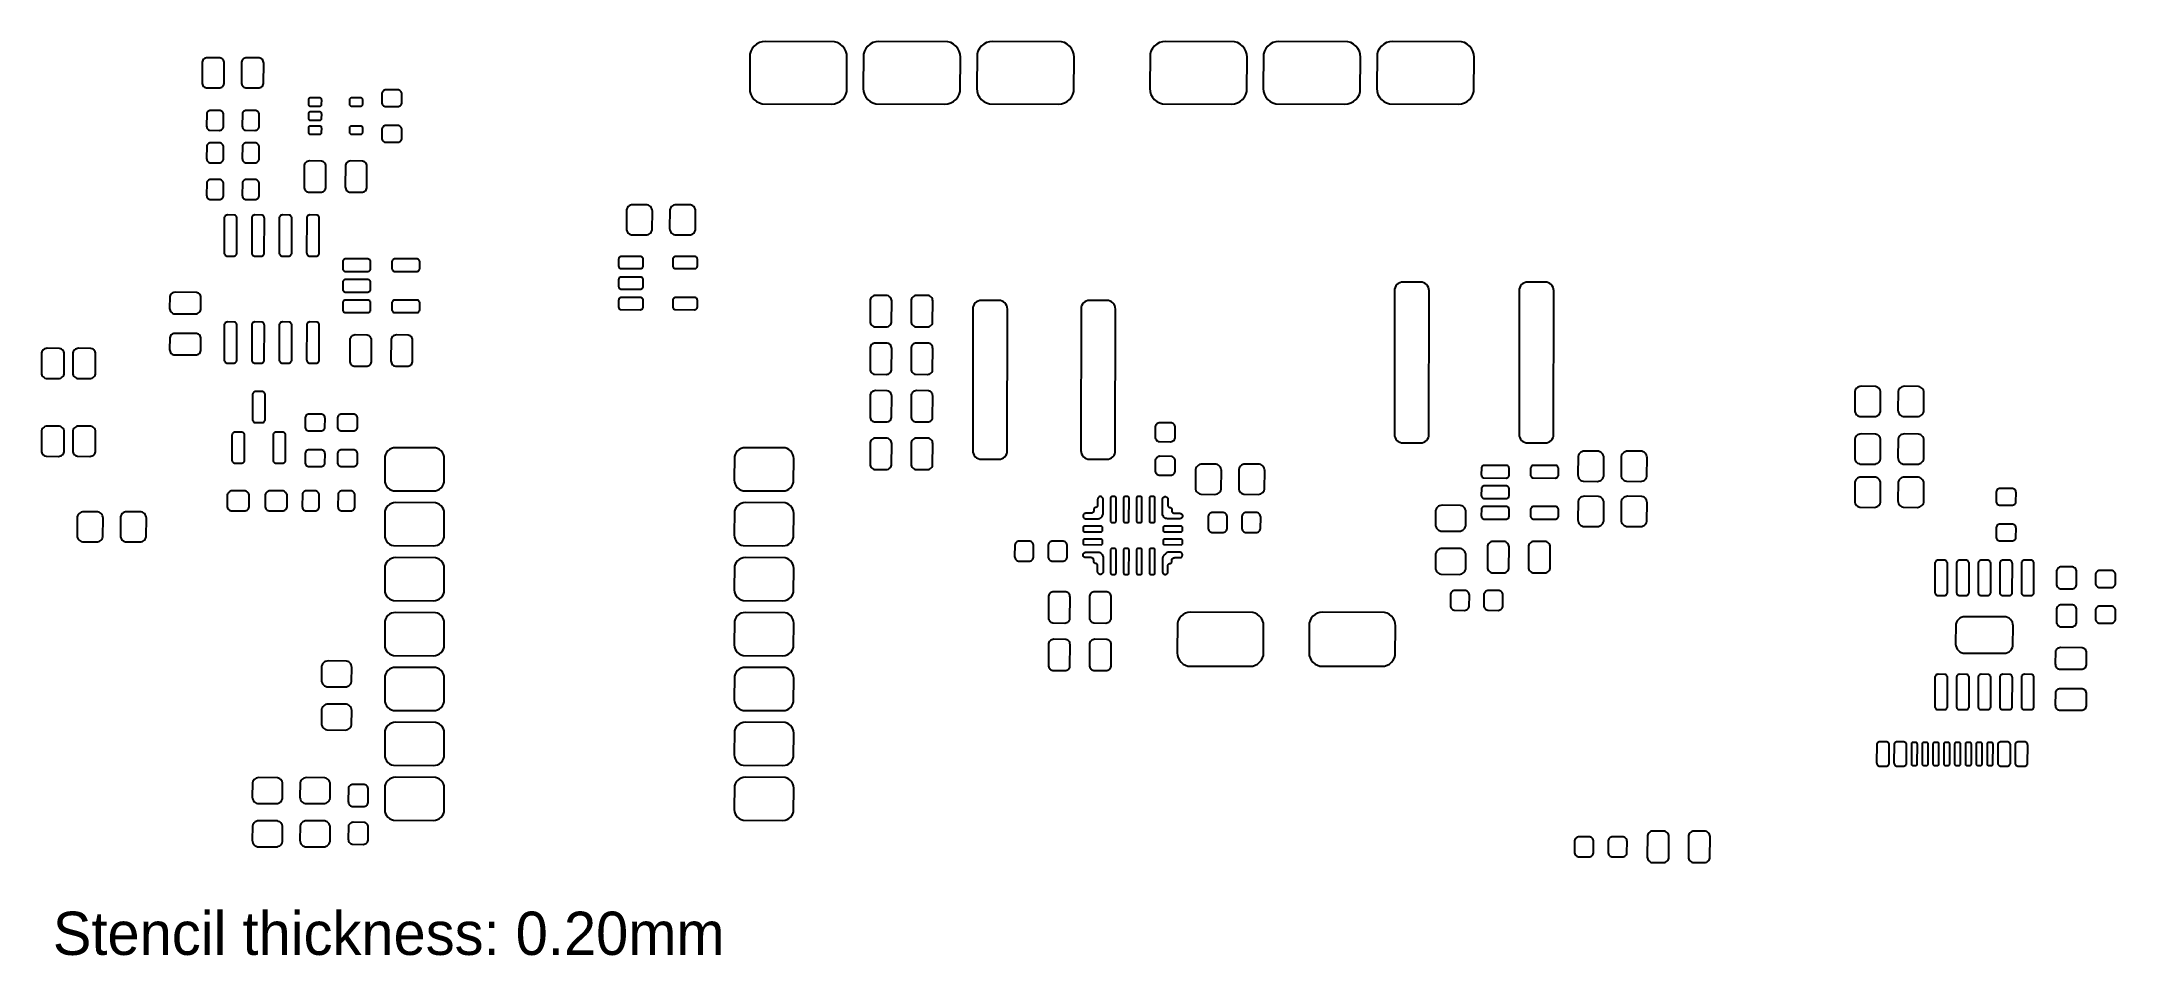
# Model space of a CAD drawing. Header units: millimetres. Extents: x 85.8 to 181.7, y 115.2 to 157.4.
import ezdxf

# ---------------------------------------------------------------- set-up
doc = ezdxf.new("R2010")
doc.units = ezdxf.units.MM
doc.layers.add('NOTES', color=2, linetype='Continuous')
doc.layers.add('STENCIL', color=7, linetype='Continuous')

msp = doc.modelspace()

# ---------------------------------------------------------------- texts
at = {"layer": 'NOTES'}
msp.add_text('Stencil thickness: 0.20mm', height=2, dxfattribs=at).set_placement((86.275, 115.2))

# ---------------------------------------------------------------- linework, layer by layer
at = {"layer": 'STENCIL'}
for points in [[(118.5, 155.275), (118.514, 155.134), (118.555, 154.998), (118.622, 154.872), (118.712, 154.762), (118.822, 154.672), (118.948, 154.605), (119.084, 154.564), (122.275, 154.55), (122.416, 154.564), (122.552, 154.605), (122.678, 154.672), (122.788, 154.762), (122.878, 154.872), (122.945, 154.998), (122.986, 155.134), (123, 156.725), (122.986, 156.866), (122.945, 157.002), (122.878, 157.128), (122.788, 157.238), (122.678, 157.328), (122.552, 157.395), (122.416, 157.436), (119.225, 157.45), (119.084, 157.436), (118.948, 157.395), (118.822, 157.328), (118.712, 157.238), (118.622, 157.128), (118.555, 157.002), (118.514, 156.866), (118.5, 155.275)], [(123.75, 155.275), (123.764, 155.134), (123.805, 154.998), (123.872, 154.872), (123.962, 154.762), (124.072, 154.672), (124.198, 154.605), (124.334, 154.564), (127.525, 154.55), (127.666, 154.564), (127.802, 154.605), (127.928, 154.672), (128.038, 154.762), (128.128, 154.872), (128.195, 154.998), (128.236, 155.134), (128.25, 156.725), (128.236, 156.866), (128.195, 157.002), (128.128, 157.128), (128.038, 157.238), (127.928, 157.328), (127.802, 157.395), (127.666, 157.436), (124.475, 157.45), (124.334, 157.436), (124.198, 157.395), (124.072, 157.328), (123.962, 157.238), (123.872, 157.128), (123.805, 157.002), (123.764, 156.866), (123.75, 155.275)], [(129, 155.275), (129.014, 155.134), (129.055, 154.998), (129.122, 154.872), (129.212, 154.762), (129.322, 154.672), (129.448, 154.605), (129.584, 154.564), (132.775, 154.55), (132.916, 154.564), (133.052, 154.605), (133.178, 154.672), (133.288, 154.762), (133.378, 154.872), (133.445, 154.998), (133.486, 155.134), (133.5, 156.725), (133.486, 156.866), (133.445, 157.002), (133.378, 157.128), (133.288, 157.238), (133.178, 157.328), (133.052, 157.395), (132.916, 157.436), (129.725, 157.45), (129.584, 157.436), (129.448, 157.395), (129.322, 157.328), (129.212, 157.238), (129.122, 157.128), (129.055, 157.002), (129.014, 156.866), (129, 155.275)], [(137, 155.275), (137.014, 155.134), (137.055, 154.998), (137.122, 154.872), (137.212, 154.762), (137.322, 154.672), (137.448, 154.605), (137.584, 154.564), (140.775, 154.55), (140.916, 154.564), (141.052, 154.605), (141.178, 154.672), (141.288, 154.762), (141.378, 154.872), (141.445, 154.998), (141.486, 155.134), (141.5, 156.725), (141.486, 156.866), (141.445, 157.002), (141.378, 157.128), (141.288, 157.238), (141.178, 157.328), (141.052, 157.395), (140.916, 157.436), (137.725, 157.45), (137.584, 157.436), (137.448, 157.395), (137.322, 157.328), (137.212, 157.238), (137.122, 157.128), (137.055, 157.002), (137.014, 156.866), (137, 155.275)], [(142.25, 155.275), (142.264, 155.134), (142.305, 154.998), (142.372, 154.872), (142.462, 154.762), (142.572, 154.672), (142.698, 154.605), (142.834, 154.564), (146.025, 154.55), (146.166, 154.564), (146.302, 154.605), (146.428, 154.672), (146.538, 154.762), (146.628, 154.872), (146.695, 154.998), (146.736, 155.134), (146.75, 156.725), (146.736, 156.866), (146.695, 157.002), (146.628, 157.128), (146.538, 157.238), (146.428, 157.328), (146.302, 157.395), (146.166, 157.436), (142.975, 157.45), (142.834, 157.436), (142.698, 157.395), (142.572, 157.328), (142.462, 157.238), (142.372, 157.128), (142.305, 157.002), (142.264, 156.866), (142.25, 155.275)], [(147.5, 155.275), (147.514, 155.134), (147.555, 154.998), (147.622, 154.872), (147.712, 154.762), (147.822, 154.672), (147.948, 154.605), (148.084, 154.564), (151.275, 154.55), (151.416, 154.564), (151.552, 154.605), (151.678, 154.672), (151.788, 154.762), (151.878, 154.872), (151.945, 154.998), (151.986, 155.134), (152, 156.725), (151.986, 156.866), (151.945, 157.002), (151.878, 157.128), (151.788, 157.238), (151.678, 157.328), (151.552, 157.395), (151.416, 157.436), (148.225, 157.45), (148.084, 157.436), (147.948, 157.395), (147.822, 157.328), (147.712, 157.238), (147.622, 157.128), (147.555, 157.002), (147.514, 156.866), (147.5, 155.275)], [(93.175, 155.556), (93.18, 155.506), (93.195, 155.458), (93.218, 155.414), (93.25, 155.375), (93.289, 155.343), (93.333, 155.32), (93.381, 155.305), (93.944, 155.3), (93.994, 155.305), (94.042, 155.32), (94.086, 155.343), (94.125, 155.375), (94.157, 155.414), (94.18, 155.458), (94.195, 155.506), (94.2, 156.444), (94.195, 156.494), (94.18, 156.542), (94.157, 156.586), (94.125, 156.625), (94.086, 156.657), (94.042, 156.68), (93.994, 156.695), (93.431, 156.7), (93.381, 156.695), (93.333, 156.68), (93.289, 156.657), (93.25, 156.625), (93.218, 156.586), (93.195, 156.542), (93.18, 156.494), (93.175, 155.556)], [(95, 155.556), (95.005, 155.506), (95.02, 155.458), (95.043, 155.414), (95.075, 155.375), (95.114, 155.343), (95.158, 155.32), (95.206, 155.305), (95.769, 155.3), (95.819, 155.305), (95.867, 155.32), (95.911, 155.343), (95.95, 155.375), (95.982, 155.414), (96.005, 155.458), (96.02, 155.506), (96.025, 156.444), (96.02, 156.494), (96.005, 156.542), (95.982, 156.586), (95.95, 156.625), (95.911, 156.657), (95.867, 156.68), (95.819, 156.695), (95.256, 156.7), (95.206, 156.695), (95.158, 156.68), (95.114, 156.657), (95.075, 156.625), (95.043, 156.586), (95.02, 156.542), (95.005, 156.494), (95, 155.556)], [(98.708, 154.745), (98.706, 154.763), (98.701, 154.781), (98.692, 154.798), (98.681, 154.812), (98.666, 154.824), (98.65, 154.833), (98.632, 154.838), (98.187, 154.84), (98.168, 154.838), (98.15, 154.833), (98.134, 154.824), (98.119, 154.812), (98.108, 154.798), (98.099, 154.781), (98.094, 154.763), (98.092, 154.555), (98.094, 154.537), (98.099, 154.519), (98.108, 154.502), (98.119, 154.488), (98.134, 154.476), (98.15, 154.467), (98.168, 154.462), (98.613, 154.46), (98.632, 154.462), (98.65, 154.467), (98.666, 154.476), (98.681, 154.488), (98.692, 154.502), (98.701, 154.519), (98.706, 154.537), (98.708, 154.745)], [(100.608, 154.745), (100.606, 154.763), (100.601, 154.781), (100.592, 154.798), (100.581, 154.812), (100.566, 154.824), (100.55, 154.833), (100.532, 154.838), (100.087, 154.84), (100.068, 154.838), (100.05, 154.833), (100.034, 154.824), (100.019, 154.812), (100.008, 154.798), (99.999, 154.781), (99.994, 154.763), (99.992, 154.555), (99.994, 154.537), (99.999, 154.519), (100.008, 154.502), (100.019, 154.488), (100.034, 154.476), (100.05, 154.467), (100.068, 154.462), (100.513, 154.46), (100.532, 154.462), (100.55, 154.467), (100.566, 154.476), (100.581, 154.488), (100.592, 154.502), (100.601, 154.519), (100.606, 154.537), (100.608, 154.745)], [(101.682, 155.215), (101.644, 155.211), (101.607, 155.2), (101.574, 155.182), (101.544, 155.158), (101.52, 155.128), (101.502, 155.095), (101.491, 155.058), (101.487, 154.63), (101.491, 154.592), (101.502, 154.555), (101.52, 154.522), (101.544, 154.492), (101.574, 154.468), (101.607, 154.45), (101.644, 154.439), (102.218, 154.435), (102.256, 154.439), (102.293, 154.45), (102.326, 154.468), (102.356, 154.492), (102.38, 154.522), (102.398, 154.555), (102.409, 154.592), (102.413, 155.02), (102.409, 155.058), (102.398, 155.095), (102.38, 155.128), (102.356, 155.158), (102.326, 155.182), (102.293, 155.2), (102.256, 155.211), (101.682, 155.215)], [(93.385, 153.532), (93.389, 153.494), (93.4, 153.457), (93.418, 153.424), (93.442, 153.394), (93.472, 153.37), (93.505, 153.352), (93.542, 153.341), (93.97, 153.337), (94.008, 153.341), (94.045, 153.352), (94.078, 153.37), (94.108, 153.394), (94.132, 153.424), (94.15, 153.457), (94.161, 153.494), (94.165, 154.068), (94.161, 154.106), (94.15, 154.143), (94.132, 154.176), (94.108, 154.206), (94.078, 154.23), (94.045, 154.248), (94.008, 154.259), (93.58, 154.263), (93.542, 154.259), (93.505, 154.248), (93.472, 154.23), (93.442, 154.206), (93.418, 154.176), (93.4, 154.143), (93.389, 154.106), (93.385, 153.532)], [(95.035, 153.532), (95.039, 153.494), (95.05, 153.457), (95.068, 153.424), (95.092, 153.394), (95.122, 153.37), (95.155, 153.352), (95.192, 153.341), (95.62, 153.337), (95.658, 153.341), (95.695, 153.352), (95.728, 153.37), (95.758, 153.394), (95.782, 153.424), (95.8, 153.457), (95.811, 153.494), (95.815, 154.068), (95.811, 154.106), (95.8, 154.143), (95.782, 154.176), (95.758, 154.206), (95.728, 154.23), (95.695, 154.248), (95.658, 154.259), (95.23, 154.263), (95.192, 154.259), (95.155, 154.248), (95.122, 154.23), (95.092, 154.206), (95.068, 154.176), (95.05, 154.143), (95.039, 154.106), (95.035, 153.532)], [(98.708, 154.095), (98.706, 154.113), (98.701, 154.131), (98.692, 154.148), (98.681, 154.162), (98.666, 154.174), (98.65, 154.183), (98.632, 154.188), (98.187, 154.19), (98.168, 154.188), (98.15, 154.183), (98.134, 154.174), (98.119, 154.162), (98.108, 154.148), (98.099, 154.131), (98.094, 154.113), (98.092, 153.905), (98.094, 153.887), (98.099, 153.869), (98.108, 153.852), (98.119, 153.838), (98.134, 153.826), (98.15, 153.817), (98.168, 153.812), (98.613, 153.81), (98.632, 153.812), (98.65, 153.817), (98.666, 153.826), (98.681, 153.838), (98.692, 153.852), (98.701, 153.869), (98.706, 153.887), (98.708, 154.095)], [(98.708, 153.445), (98.706, 153.463), (98.701, 153.481), (98.692, 153.498), (98.681, 153.512), (98.666, 153.524), (98.65, 153.533), (98.632, 153.538), (98.187, 153.54), (98.168, 153.538), (98.15, 153.533), (98.134, 153.524), (98.119, 153.512), (98.108, 153.498), (98.099, 153.481), (98.094, 153.463), (98.092, 153.255), (98.094, 153.237), (98.099, 153.219), (98.108, 153.202), (98.119, 153.188), (98.134, 153.176), (98.15, 153.167), (98.168, 153.162), (98.613, 153.16), (98.632, 153.162), (98.65, 153.167), (98.666, 153.176), (98.681, 153.188), (98.692, 153.202), (98.701, 153.219), (98.706, 153.237), (98.708, 153.445)], [(100.608, 153.445), (100.606, 153.463), (100.601, 153.481), (100.592, 153.498), (100.581, 153.512), (100.566, 153.524), (100.55, 153.533), (100.532, 153.538), (100.087, 153.54), (100.068, 153.538), (100.05, 153.533), (100.034, 153.524), (100.019, 153.512), (100.008, 153.498), (99.999, 153.481), (99.994, 153.463), (99.992, 153.255), (99.994, 153.237), (99.999, 153.219), (100.008, 153.202), (100.019, 153.188), (100.034, 153.176), (100.05, 153.167), (100.068, 153.162), (100.513, 153.16), (100.532, 153.162), (100.55, 153.167), (100.566, 153.176), (100.581, 153.188), (100.592, 153.202), (100.601, 153.219), (100.606, 153.237), (100.608, 153.445)], [(101.682, 153.565), (101.644, 153.561), (101.607, 153.55), (101.574, 153.532), (101.544, 153.508), (101.52, 153.478), (101.502, 153.445), (101.491, 153.408), (101.487, 152.98), (101.491, 152.942), (101.502, 152.905), (101.52, 152.872), (101.544, 152.842), (101.574, 152.818), (101.607, 152.8), (101.644, 152.789), (102.218, 152.785), (102.256, 152.789), (102.293, 152.8), (102.326, 152.818), (102.356, 152.842), (102.38, 152.872), (102.398, 152.905), (102.409, 152.942), (102.413, 153.37), (102.409, 153.408), (102.398, 153.445), (102.38, 153.478), (102.356, 153.508), (102.326, 153.532), (102.293, 153.55), (102.256, 153.561), (101.682, 153.565)], [(94.165, 152.568), (94.161, 152.606), (94.15, 152.643), (94.132, 152.676), (94.108, 152.706), (94.078, 152.73), (94.045, 152.748), (94.008, 152.759), (93.58, 152.763), (93.542, 152.759), (93.505, 152.748), (93.472, 152.73), (93.442, 152.706), (93.418, 152.676), (93.4, 152.643), (93.389, 152.606), (93.385, 152.032), (93.389, 151.994), (93.4, 151.957), (93.418, 151.924), (93.442, 151.894), (93.472, 151.87), (93.505, 151.852), (93.542, 151.841), (93.97, 151.837), (94.008, 151.841), (94.045, 151.852), (94.078, 151.87), (94.108, 151.894), (94.132, 151.924), (94.15, 151.957), (94.161, 151.994), (94.165, 152.568)], [(95.815, 152.568), (95.811, 152.606), (95.8, 152.643), (95.782, 152.676), (95.758, 152.706), (95.728, 152.73), (95.695, 152.748), (95.658, 152.759), (95.23, 152.763), (95.192, 152.759), (95.155, 152.748), (95.122, 152.73), (95.092, 152.706), (95.068, 152.676), (95.05, 152.643), (95.039, 152.606), (95.035, 152.032), (95.039, 151.994), (95.05, 151.957), (95.068, 151.924), (95.092, 151.894), (95.122, 151.87), (95.155, 151.852), (95.192, 151.841), (95.62, 151.837), (95.658, 151.841), (95.695, 151.852), (95.728, 151.87), (95.758, 151.894), (95.782, 151.924), (95.8, 151.957), (95.811, 151.994), (95.815, 152.568)], [(97.9, 150.725), (97.905, 150.676), (97.919, 150.629), (97.942, 150.586), (97.973, 150.548), (98.011, 150.517), (98.054, 150.494), (98.101, 150.48), (98.65, 150.475), (98.699, 150.48), (98.746, 150.494), (98.789, 150.517), (98.827, 150.548), (98.858, 150.586), (98.881, 150.629), (98.895, 150.676), (98.9, 151.675), (98.895, 151.724), (98.881, 151.771), (98.858, 151.814), (98.827, 151.852), (98.789, 151.883), (98.746, 151.906), (98.699, 151.92), (98.15, 151.925), (98.101, 151.92), (98.054, 151.906), (98.011, 151.883), (97.973, 151.852), (97.942, 151.814), (97.919, 151.771), (97.905, 151.724), (97.9, 150.725)], [(99.8, 150.725), (99.805, 150.676), (99.819, 150.629), (99.842, 150.586), (99.873, 150.548), (99.911, 150.517), (99.954, 150.494), (100.001, 150.48), (100.55, 150.475), (100.599, 150.48), (100.646, 150.494), (100.689, 150.517), (100.727, 150.548), (100.758, 150.586), (100.781, 150.629), (100.795, 150.676), (100.8, 151.675), (100.795, 151.724), (100.781, 151.771), (100.758, 151.814), (100.727, 151.852), (100.689, 151.883), (100.646, 151.906), (100.599, 151.92), (100.05, 151.925), (100.001, 151.92), (99.954, 151.906), (99.911, 151.883), (99.873, 151.852), (99.842, 151.814), (99.819, 151.771), (99.805, 151.724), (99.8, 150.725)], [(94.165, 150.868), (94.161, 150.906), (94.15, 150.943), (94.132, 150.976), (94.108, 151.006), (94.078, 151.03), (94.045, 151.048), (94.008, 151.059), (93.58, 151.063), (93.542, 151.059), (93.505, 151.048), (93.472, 151.03), (93.442, 151.006), (93.418, 150.976), (93.4, 150.943), (93.389, 150.906), (93.385, 150.332), (93.389, 150.294), (93.4, 150.257), (93.418, 150.224), (93.442, 150.194), (93.472, 150.17), (93.505, 150.152), (93.542, 150.141), (93.97, 150.137), (94.008, 150.141), (94.045, 150.152), (94.078, 150.17), (94.108, 150.194), (94.132, 150.224), (94.15, 150.257), (94.161, 150.294), (94.165, 150.868)], [(95.815, 150.868), (95.811, 150.906), (95.8, 150.943), (95.782, 150.976), (95.758, 151.006), (95.728, 151.03), (95.695, 151.048), (95.658, 151.059), (95.23, 151.063), (95.192, 151.059), (95.155, 151.048), (95.122, 151.03), (95.092, 151.006), (95.068, 150.976), (95.05, 150.943), (95.039, 150.906), (95.035, 150.332), (95.039, 150.294), (95.05, 150.257), (95.068, 150.224), (95.092, 150.194), (95.122, 150.17), (95.155, 150.152), (95.192, 150.141), (95.62, 150.137), (95.658, 150.141), (95.695, 150.152), (95.728, 150.17), (95.758, 150.194), (95.782, 150.224), (95.8, 150.257), (95.811, 150.294), (95.815, 150.868)], [(112.8, 148.8), (112.806, 148.741), (112.823, 148.685), (112.851, 148.633), (112.888, 148.588), (112.933, 148.551), (112.985, 148.523), (113.041, 148.506), (113.7, 148.5), (113.759, 148.506), (113.815, 148.523), (113.867, 148.551), (113.912, 148.588), (113.949, 148.633), (113.977, 148.685), (113.994, 148.741), (114, 149.6), (113.994, 149.659), (113.977, 149.715), (113.949, 149.767), (113.912, 149.812), (113.867, 149.849), (113.815, 149.877), (113.759, 149.894), (113.1, 149.9), (113.041, 149.894), (112.985, 149.877), (112.933, 149.849), (112.888, 149.812), (112.851, 149.767), (112.823, 149.715), (112.806, 149.659), (112.8, 148.8)], [(114.8, 148.8), (114.806, 148.741), (114.823, 148.685), (114.851, 148.633), (114.888, 148.588), (114.933, 148.551), (114.985, 148.523), (115.041, 148.506), (115.7, 148.5), (115.759, 148.506), (115.815, 148.523), (115.867, 148.551), (115.912, 148.588), (115.949, 148.633), (115.977, 148.685), (115.994, 148.741), (116, 149.6), (115.994, 149.659), (115.977, 149.715), (115.949, 149.767), (115.912, 149.812), (115.867, 149.849), (115.815, 149.877), (115.759, 149.894), (115.1, 149.9), (115.041, 149.894), (114.985, 149.877), (114.933, 149.849), (114.888, 149.812), (114.851, 149.767), (114.823, 149.715), (114.806, 149.659), (114.8, 148.8)], [(94.641, 147.525), (94.67, 147.527), (94.697, 147.536), (94.722, 147.549), (94.745, 147.568), (94.763, 147.59), (94.776, 147.615), (94.785, 147.642), (94.787, 149.279), (94.785, 149.308), (94.776, 149.335), (94.763, 149.36), (94.745, 149.382), (94.722, 149.401), (94.697, 149.414), (94.67, 149.423), (94.349, 149.425), (94.32, 149.423), (94.293, 149.414), (94.268, 149.401), (94.245, 149.382), (94.227, 149.36), (94.214, 149.335), (94.205, 149.308), (94.203, 147.671), (94.205, 147.642), (94.214, 147.615), (94.227, 147.59), (94.245, 147.568), (94.268, 147.549), (94.293, 147.536), (94.32, 147.527), (94.641, 147.525)], [(95.911, 147.525), (95.94, 147.527), (95.967, 147.536), (95.992, 147.549), (96.015, 147.568), (96.033, 147.59), (96.046, 147.615), (96.055, 147.642), (96.057, 149.279), (96.055, 149.308), (96.046, 149.335), (96.033, 149.36), (96.015, 149.382), (95.992, 149.401), (95.967, 149.414), (95.94, 149.423), (95.619, 149.425), (95.59, 149.423), (95.563, 149.414), (95.538, 149.401), (95.515, 149.382), (95.497, 149.36), (95.484, 149.335), (95.475, 149.308), (95.473, 147.671), (95.475, 147.642), (95.484, 147.615), (95.497, 147.59), (95.515, 147.568), (95.538, 147.549), (95.563, 147.536), (95.59, 147.527), (95.911, 147.525)], [(97.181, 147.525), (97.21, 147.527), (97.237, 147.536), (97.262, 147.549), (97.285, 147.568), (97.303, 147.59), (97.316, 147.615), (97.325, 147.642), (97.327, 149.279), (97.325, 149.308), (97.316, 149.335), (97.303, 149.36), (97.285, 149.382), (97.262, 149.401), (97.237, 149.414), (97.21, 149.423), (96.889, 149.425), (96.86, 149.423), (96.833, 149.414), (96.808, 149.401), (96.785, 149.382), (96.767, 149.36), (96.754, 149.335), (96.745, 149.308), (96.743, 147.671), (96.745, 147.642), (96.754, 147.615), (96.767, 147.59), (96.785, 147.568), (96.808, 147.549), (96.833, 147.536), (96.86, 147.527), (97.181, 147.525)], [(98.451, 147.525), (98.48, 147.527), (98.507, 147.536), (98.532, 147.549), (98.555, 147.568), (98.573, 147.59), (98.586, 147.615), (98.595, 147.642), (98.597, 149.279), (98.595, 149.308), (98.586, 149.335), (98.573, 149.36), (98.555, 149.382), (98.532, 149.401), (98.507, 149.414), (98.48, 149.423), (98.159, 149.425), (98.13, 149.423), (98.103, 149.414), (98.078, 149.401), (98.055, 149.382), (98.037, 149.36), (98.024, 149.335), (98.015, 149.308), (98.013, 147.671), (98.015, 147.642), (98.024, 147.615), (98.037, 147.59), (98.055, 147.568), (98.078, 147.549), (98.103, 147.536), (98.13, 147.527), (98.451, 147.525)], [(100.971, 147.246), (100.968, 147.275), (100.96, 147.302), (100.946, 147.327), (100.928, 147.35), (100.906, 147.368), (100.88, 147.381), (100.853, 147.39), (99.825, 147.392), (99.797, 147.39), (99.77, 147.381), (99.744, 147.368), (99.722, 147.35), (99.704, 147.327), (99.69, 147.302), (99.682, 147.275), (99.679, 146.954), (99.682, 146.925), (99.69, 146.898), (99.704, 146.873), (99.722, 146.85), (99.744, 146.832), (99.77, 146.819), (99.797, 146.81), (100.825, 146.808), (100.853, 146.81), (100.88, 146.819), (100.906, 146.832), (100.928, 146.85), (100.946, 146.873), (100.96, 146.898), (100.968, 146.925), (100.971, 147.246)], [(103.246, 147.246), (103.243, 147.275), (103.235, 147.302), (103.221, 147.327), (103.203, 147.35), (103.181, 147.368), (103.155, 147.381), (103.128, 147.39), (102.1, 147.392), (102.072, 147.39), (102.045, 147.381), (102.019, 147.368), (101.997, 147.35), (101.979, 147.327), (101.965, 147.302), (101.957, 147.275), (101.954, 146.954), (101.957, 146.925), (101.965, 146.898), (101.979, 146.873), (101.997, 146.85), (102.019, 146.832), (102.045, 146.819), (102.072, 146.81), (103.1, 146.808), (103.128, 146.81), (103.155, 146.819), (103.181, 146.832), (103.203, 146.85), (103.221, 146.873), (103.235, 146.898), (103.243, 146.925), (103.246, 147.246)], [(113.579, 147.365), (113.576, 147.392), (113.568, 147.418), (113.555, 147.443), (113.538, 147.464), (113.517, 147.481), (113.493, 147.494), (113.466, 147.502), (112.571, 147.505), (112.544, 147.502), (112.517, 147.494), (112.493, 147.481), (112.472, 147.464), (112.455, 147.443), (112.442, 147.418), (112.434, 147.392), (112.431, 147.085), (112.434, 147.058), (112.442, 147.032), (112.455, 147.007), (112.472, 146.986), (112.493, 146.969), (112.517, 146.956), (112.544, 146.948), (113.439, 146.945), (113.466, 146.948), (113.493, 146.956), (113.517, 146.969), (113.538, 146.986), (113.555, 147.007), (113.568, 147.032), (113.576, 147.058), (113.579, 147.365)], [(116.089, 147.365), (116.086, 147.392), (116.078, 147.418), (116.065, 147.443), (116.048, 147.464), (116.027, 147.481), (116.003, 147.494), (115.976, 147.502), (115.081, 147.505), (115.054, 147.502), (115.027, 147.494), (115.003, 147.481), (114.982, 147.464), (114.965, 147.443), (114.952, 147.418), (114.944, 147.392), (114.941, 147.085), (114.944, 147.058), (114.952, 147.032), (114.965, 147.007), (114.982, 146.986), (115.003, 146.969), (115.027, 146.956), (115.054, 146.948), (115.949, 146.945), (115.976, 146.948), (116.003, 146.956), (116.027, 146.969), (116.048, 146.986), (116.065, 147.007), (116.078, 147.032), (116.086, 147.058), (116.089, 147.365)], [(91.925, 145.85), (91.876, 145.845), (91.829, 145.831), (91.786, 145.808), (91.748, 145.777), (91.717, 145.739), (91.694, 145.696), (91.68, 145.649), (91.675, 145.1), (91.68, 145.051), (91.694, 145.004), (91.717, 144.961), (91.748, 144.923), (91.786, 144.892), (91.829, 144.869), (91.876, 144.855), (92.875, 144.85), (92.924, 144.855), (92.971, 144.869), (93.014, 144.892), (93.052, 144.923), (93.083, 144.961), (93.106, 145.004), (93.12, 145.051), (93.125, 145.6), (93.12, 145.649), (93.106, 145.696), (93.083, 145.739), (93.052, 145.777), (93.014, 145.808), (92.971, 145.831), (92.924, 145.845), (91.925, 145.85)], [(100.971, 146.296), (100.968, 146.325), (100.96, 146.352), (100.946, 146.377), (100.928, 146.4), (100.906, 146.418), (100.88, 146.431), (100.853, 146.44), (99.825, 146.442), (99.797, 146.44), (99.77, 146.431), (99.744, 146.418), (99.722, 146.4), (99.704, 146.377), (99.69, 146.352), (99.682, 146.325), (99.679, 146.004), (99.682, 145.975), (99.69, 145.948), (99.704, 145.923), (99.722, 145.9), (99.744, 145.882), (99.77, 145.869), (99.797, 145.86), (100.825, 145.858), (100.853, 145.86), (100.88, 145.869), (100.906, 145.882), (100.928, 145.9), (100.946, 145.923), (100.96, 145.948), (100.968, 145.975), (100.971, 146.296)], [(113.579, 146.415), (113.576, 146.442), (113.568, 146.468), (113.555, 146.493), (113.538, 146.514), (113.517, 146.531), (113.493, 146.544), (113.466, 146.552), (112.571, 146.555), (112.544, 146.552), (112.517, 146.544), (112.493, 146.531), (112.472, 146.514), (112.455, 146.493), (112.442, 146.468), (112.434, 146.442), (112.431, 146.135), (112.434, 146.108), (112.442, 146.082), (112.455, 146.057), (112.472, 146.036), (112.493, 146.019), (112.517, 146.006), (112.544, 145.998), (113.439, 145.995), (113.466, 145.998), (113.493, 146.006), (113.517, 146.019), (113.538, 146.036), (113.555, 146.057), (113.568, 146.082), (113.576, 146.108), (113.579, 146.415)], [(148.317, 139.279), (148.325, 139.201), (148.347, 139.126), (148.384, 139.057), (148.434, 138.996), (148.495, 138.946), (148.564, 138.909), (148.639, 138.887), (149.517, 138.879), (149.595, 138.887), (149.67, 138.909), (149.739, 138.946), (149.8, 138.996), (149.85, 139.057), (149.887, 139.126), (149.91, 139.201), (149.917, 145.921), (149.91, 145.999), (149.887, 146.074), (149.85, 146.143), (149.8, 146.204), (149.739, 146.254), (149.67, 146.291), (149.595, 146.313), (148.717, 146.321), (148.639, 146.313), (148.564, 146.291), (148.495, 146.254), (148.434, 146.204), (148.384, 146.143), (148.347, 146.074), (148.325, 145.999), (148.317, 139.279)], [(154.083, 139.279), (154.09, 139.201), (154.113, 139.126), (154.15, 139.057), (154.2, 138.996), (154.261, 138.946), (154.33, 138.909), (154.405, 138.887), (155.283, 138.879), (155.361, 138.887), (155.436, 138.909), (155.505, 138.946), (155.566, 138.996), (155.616, 139.057), (155.653, 139.126), (155.675, 139.201), (155.683, 145.921), (155.675, 145.999), (155.653, 146.074), (155.616, 146.143), (155.566, 146.204), (155.505, 146.254), (155.436, 146.291), (155.361, 146.313), (154.483, 146.321), (154.405, 146.313), (154.33, 146.291), (154.261, 146.254), (154.2, 146.204), (154.15, 146.143), (154.113, 146.074), (154.09, 145.999), (154.083, 139.279)], [(100.971, 145.346), (100.968, 145.375), (100.96, 145.402), (100.946, 145.427), (100.928, 145.45), (100.906, 145.468), (100.88, 145.481), (100.853, 145.49), (99.825, 145.492), (99.797, 145.49), (99.77, 145.481), (99.744, 145.468), (99.722, 145.45), (99.704, 145.427), (99.69, 145.402), (99.682, 145.375), (99.679, 145.054), (99.682, 145.025), (99.69, 144.998), (99.704, 144.973), (99.722, 144.95), (99.744, 144.932), (99.77, 144.919), (99.797, 144.91), (100.825, 144.908), (100.853, 144.91), (100.88, 144.919), (100.906, 144.932), (100.928, 144.95), (100.946, 144.973), (100.96, 144.998), (100.968, 145.025), (100.971, 145.346)], [(103.246, 145.346), (103.243, 145.375), (103.235, 145.402), (103.221, 145.427), (103.203, 145.45), (103.181, 145.468), (103.155, 145.481), (103.128, 145.49), (102.1, 145.492), (102.072, 145.49), (102.045, 145.481), (102.019, 145.468), (101.997, 145.45), (101.979, 145.427), (101.965, 145.402), (101.957, 145.375), (101.954, 145.054), (101.957, 145.025), (101.965, 144.998), (101.979, 144.973), (101.997, 144.95), (102.019, 144.932), (102.045, 144.919), (102.072, 144.91), (103.1, 144.908), (103.128, 144.91), (103.155, 144.919), (103.181, 144.932), (103.203, 144.95), (103.221, 144.973), (103.235, 144.998), (103.243, 145.025), (103.246, 145.346)], [(113.579, 145.465), (113.576, 145.492), (113.568, 145.518), (113.555, 145.543), (113.538, 145.564), (113.517, 145.581), (113.493, 145.594), (113.466, 145.602), (112.571, 145.605), (112.544, 145.602), (112.517, 145.594), (112.493, 145.581), (112.472, 145.564), (112.455, 145.543), (112.442, 145.518), (112.434, 145.492), (112.431, 145.185), (112.434, 145.158), (112.442, 145.132), (112.455, 145.107), (112.472, 145.086), (112.493, 145.069), (112.517, 145.056), (112.544, 145.048), (113.439, 145.045), (113.466, 145.048), (113.493, 145.056), (113.517, 145.069), (113.538, 145.086), (113.555, 145.107), (113.568, 145.132), (113.576, 145.158), (113.579, 145.465)], [(116.089, 145.465), (116.086, 145.492), (116.078, 145.518), (116.065, 145.543), (116.048, 145.564), (116.027, 145.581), (116.003, 145.594), (115.976, 145.602), (115.081, 145.605), (115.054, 145.602), (115.027, 145.594), (115.003, 145.581), (114.982, 145.564), (114.965, 145.543), (114.952, 145.518), (114.944, 145.492), (114.941, 145.185), (114.944, 145.158), (114.952, 145.132), (114.965, 145.107), (114.982, 145.086), (115.003, 145.069), (115.027, 145.056), (115.054, 145.048), (115.949, 145.045), (115.976, 145.048), (116.003, 145.056), (116.027, 145.069), (116.048, 145.086), (116.065, 145.107), (116.078, 145.132), (116.086, 145.158), (116.089, 145.465)], [(124.067, 144.5), (124.072, 144.451), (124.086, 144.404), (124.109, 144.361), (124.14, 144.323), (124.178, 144.292), (124.221, 144.269), (124.268, 144.255), (124.817, 144.25), (124.866, 144.255), (124.913, 144.269), (124.956, 144.292), (124.994, 144.323), (125.025, 144.361), (125.048, 144.404), (125.062, 144.451), (125.067, 145.45), (125.062, 145.499), (125.048, 145.546), (125.025, 145.589), (124.994, 145.627), (124.956, 145.658), (124.913, 145.681), (124.866, 145.695), (124.317, 145.7), (124.268, 145.695), (124.221, 145.681), (124.178, 145.658), (124.14, 145.627), (124.109, 145.589), (124.086, 145.546), (124.072, 145.499), (124.067, 144.5)], [(125.967, 144.5), (125.972, 144.451), (125.986, 144.404), (126.009, 144.361), (126.04, 144.323), (126.078, 144.292), (126.121, 144.269), (126.168, 144.255), (126.717, 144.25), (126.766, 144.255), (126.813, 144.269), (126.856, 144.292), (126.894, 144.323), (126.925, 144.361), (126.948, 144.404), (126.962, 144.451), (126.967, 145.45), (126.962, 145.499), (126.948, 145.546), (126.925, 145.589), (126.894, 145.627), (126.856, 145.658), (126.813, 145.681), (126.766, 145.695), (126.217, 145.7), (126.168, 145.695), (126.121, 145.681), (126.078, 145.658), (126.04, 145.627), (126.009, 145.589), (125.986, 145.546), (125.972, 145.499), (125.967, 144.5)], [(129.217, 145.475), (129.139, 145.467), (129.064, 145.445), (128.995, 145.408), (128.934, 145.358), (128.885, 145.297), (128.848, 145.228), (128.825, 145.153), (128.817, 138.525), (128.825, 138.447), (128.848, 138.372), (128.885, 138.303), (128.934, 138.242), (128.995, 138.192), (129.064, 138.155), (129.139, 138.133), (130.017, 138.125), (130.095, 138.133), (130.17, 138.155), (130.239, 138.192), (130.3, 138.242), (130.35, 138.303), (130.387, 138.372), (130.409, 138.447), (130.417, 145.075), (130.409, 145.153), (130.387, 145.228), (130.35, 145.297), (130.3, 145.358), (130.239, 145.408), (130.17, 145.445), (130.095, 145.467), (129.217, 145.475)], [(134.217, 145.475), (134.139, 145.467), (134.064, 145.445), (133.995, 145.408), (133.934, 145.358), (133.885, 145.297), (133.848, 145.228), (133.825, 145.153), (133.817, 138.525), (133.825, 138.447), (133.848, 138.372), (133.885, 138.303), (133.934, 138.242), (133.995, 138.192), (134.064, 138.155), (134.139, 138.133), (135.017, 138.125), (135.095, 138.133), (135.17, 138.155), (135.239, 138.192), (135.3, 138.242), (135.35, 138.303), (135.387, 138.372), (135.409, 138.447), (135.417, 145.075), (135.409, 145.153), (135.387, 145.228), (135.35, 145.297), (135.3, 145.358), (135.239, 145.408), (135.17, 145.445), (135.095, 145.467), (134.217, 145.475)], [(91.925, 143.95), (91.876, 143.945), (91.829, 143.931), (91.786, 143.908), (91.748, 143.877), (91.717, 143.839), (91.694, 143.796), (91.68, 143.749), (91.675, 143.2), (91.68, 143.151), (91.694, 143.104), (91.717, 143.061), (91.748, 143.023), (91.786, 142.992), (91.829, 142.969), (91.876, 142.955), (92.875, 142.95), (92.924, 142.955), (92.971, 142.969), (93.014, 142.992), (93.052, 143.023), (93.083, 143.061), (93.106, 143.104), (93.12, 143.151), (93.125, 143.7), (93.12, 143.749), (93.106, 143.796), (93.083, 143.839), (93.052, 143.877), (93.014, 143.908), (92.971, 143.931), (92.924, 143.945), (91.925, 143.95)], [(94.641, 142.575), (94.67, 142.577), (94.697, 142.586), (94.722, 142.599), (94.745, 142.618), (94.763, 142.64), (94.776, 142.665), (94.785, 142.692), (94.787, 144.329), (94.785, 144.358), (94.776, 144.385), (94.763, 144.41), (94.745, 144.432), (94.722, 144.451), (94.697, 144.464), (94.67, 144.473), (94.349, 144.475), (94.32, 144.473), (94.293, 144.464), (94.268, 144.451), (94.245, 144.432), (94.227, 144.41), (94.214, 144.385), (94.205, 144.358), (94.203, 142.721), (94.205, 142.692), (94.214, 142.665), (94.227, 142.64), (94.245, 142.618), (94.268, 142.599), (94.293, 142.586), (94.32, 142.577), (94.641, 142.575)], [(95.911, 142.575), (95.94, 142.577), (95.967, 142.586), (95.992, 142.599), (96.015, 142.618), (96.033, 142.64), (96.046, 142.665), (96.055, 142.692), (96.057, 144.329), (96.055, 144.358), (96.046, 144.385), (96.033, 144.41), (96.015, 144.432), (95.992, 144.451), (95.967, 144.464), (95.94, 144.473), (95.619, 144.475), (95.59, 144.473), (95.563, 144.464), (95.538, 144.451), (95.515, 144.432), (95.497, 144.41), (95.484, 144.385), (95.475, 144.358), (95.473, 142.721), (95.475, 142.692), (95.484, 142.665), (95.497, 142.64), (95.515, 142.618), (95.538, 142.599), (95.563, 142.586), (95.59, 142.577), (95.911, 142.575)], [(97.181, 142.575), (97.21, 142.577), (97.237, 142.586), (97.262, 142.599), (97.285, 142.618), (97.303, 142.64), (97.316, 142.665), (97.325, 142.692), (97.327, 144.329), (97.325, 144.358), (97.316, 144.385), (97.303, 144.41), (97.285, 144.432), (97.262, 144.451), (97.237, 144.464), (97.21, 144.473), (96.889, 144.475), (96.86, 144.473), (96.833, 144.464), (96.808, 144.451), (96.785, 144.432), (96.767, 144.41), (96.754, 144.385), (96.745, 144.358), (96.743, 142.721), (96.745, 142.692), (96.754, 142.665), (96.767, 142.64), (96.785, 142.618), (96.808, 142.599), (96.833, 142.586), (96.86, 142.577), (97.181, 142.575)], [(98.451, 142.575), (98.48, 142.577), (98.507, 142.586), (98.532, 142.599), (98.555, 142.618), (98.573, 142.64), (98.586, 142.665), (98.595, 142.692), (98.597, 144.329), (98.595, 144.358), (98.586, 144.385), (98.573, 144.41), (98.555, 144.432), (98.532, 144.451), (98.507, 144.464), (98.48, 144.473), (98.159, 144.475), (98.13, 144.473), (98.103, 144.464), (98.078, 144.451), (98.055, 144.432), (98.037, 144.41), (98.024, 144.385), (98.015, 144.358), (98.013, 142.721), (98.015, 142.692), (98.024, 142.665), (98.037, 142.64), (98.055, 142.618), (98.078, 142.599), (98.103, 142.586), (98.13, 142.577), (98.451, 142.575)], [(101.013, 143.625), (101.008, 143.674), (100.993, 143.721), (100.97, 143.764), (100.939, 143.802), (100.901, 143.833), (100.858, 143.856), (100.811, 143.87), (100.263, 143.875), (100.214, 143.87), (100.167, 143.856), (100.124, 143.833), (100.086, 143.802), (100.055, 143.764), (100.032, 143.721), (100.017, 143.674), (100.013, 142.675), (100.017, 142.626), (100.032, 142.579), (100.055, 142.536), (100.086, 142.498), (100.124, 142.467), (100.167, 142.444), (100.214, 142.43), (100.763, 142.425), (100.811, 142.43), (100.858, 142.444), (100.901, 142.467), (100.939, 142.498), (100.97, 142.536), (100.993, 142.579), (101.008, 142.626), (101.013, 143.625)], [(102.913, 143.625), (102.908, 143.674), (102.893, 143.721), (102.87, 143.764), (102.839, 143.802), (102.801, 143.833), (102.758, 143.856), (102.711, 143.87), (102.163, 143.875), (102.114, 143.87), (102.067, 143.856), (102.024, 143.833), (101.986, 143.802), (101.955, 143.764), (101.932, 143.721), (101.917, 143.674), (101.913, 142.675), (101.917, 142.626), (101.932, 142.579), (101.955, 142.536), (101.986, 142.498), (102.024, 142.467), (102.067, 142.444), (102.114, 142.43), (102.663, 142.425), (102.711, 142.43), (102.758, 142.444), (102.801, 142.467), (102.839, 142.498), (102.87, 142.536), (102.893, 142.579), (102.908, 142.626), (102.913, 143.625)], [(86.013, 143.258), (85.961, 143.253), (85.912, 143.238), (85.867, 143.214), (85.827, 143.181), (85.794, 143.142), (85.77, 143.096), (85.755, 143.047), (85.75, 142.121), (85.755, 142.069), (85.77, 142.02), (85.794, 141.975), (85.827, 141.935), (85.867, 141.902), (85.912, 141.878), (85.961, 141.863), (86.538, 141.858), (86.589, 141.863), (86.638, 141.878), (86.683, 141.902), (86.723, 141.935), (86.756, 141.975), (86.78, 142.02), (86.795, 142.069), (86.8, 142.996), (86.795, 143.047), (86.78, 143.096), (86.756, 143.142), (86.723, 143.181), (86.683, 143.214), (86.638, 143.238), (86.589, 143.253), (86.013, 143.258)], [(87.462, 143.258), (87.411, 143.253), (87.362, 143.238), (87.317, 143.214), (87.277, 143.181), (87.244, 143.142), (87.22, 143.096), (87.205, 143.047), (87.2, 142.121), (87.205, 142.069), (87.22, 142.02), (87.244, 141.975), (87.277, 141.935), (87.317, 141.902), (87.362, 141.878), (87.411, 141.863), (87.987, 141.858), (88.039, 141.863), (88.088, 141.878), (88.133, 141.902), (88.173, 141.935), (88.206, 141.975), (88.23, 142.02), (88.245, 142.069), (88.25, 142.996), (88.245, 143.047), (88.23, 143.096), (88.206, 143.142), (88.173, 143.181), (88.133, 143.214), (88.088, 143.238), (88.039, 143.253), (87.462, 143.258)], [(124.067, 142.3), (124.072, 142.251), (124.086, 142.204), (124.109, 142.161), (124.14, 142.123), (124.178, 142.092), (124.221, 142.069), (124.268, 142.055), (124.817, 142.05), (124.866, 142.055), (124.913, 142.069), (124.956, 142.092), (124.994, 142.123), (125.025, 142.161), (125.048, 142.204), (125.062, 142.251), (125.067, 143.25), (125.062, 143.299), (125.048, 143.346), (125.025, 143.389), (124.994, 143.427), (124.956, 143.458), (124.913, 143.481), (124.866, 143.495), (124.317, 143.5), (124.268, 143.495), (124.221, 143.481), (124.178, 143.458), (124.14, 143.427), (124.109, 143.389), (124.086, 143.346), (124.072, 143.299), (124.067, 142.3)], [(125.967, 142.3), (125.972, 142.251), (125.986, 142.204), (126.009, 142.161), (126.04, 142.123), (126.078, 142.092), (126.121, 142.069), (126.168, 142.055), (126.717, 142.05), (126.766, 142.055), (126.813, 142.069), (126.856, 142.092), (126.894, 142.123), (126.925, 142.161), (126.948, 142.204), (126.962, 142.251), (126.967, 143.25), (126.962, 143.299), (126.948, 143.346), (126.925, 143.389), (126.894, 143.427), (126.856, 143.458), (126.813, 143.481), (126.766, 143.495), (126.217, 143.5), (126.168, 143.495), (126.121, 143.481), (126.078, 143.458), (126.04, 143.427), (126.009, 143.389), (125.986, 143.346), (125.972, 143.299), (125.967, 142.3)], [(95.654, 141.256), (95.625, 141.254), (95.598, 141.245), (95.573, 141.232), (95.55, 141.214), (95.532, 141.191), (95.519, 141.166), (95.51, 141.139), (95.508, 139.965), (95.51, 139.936), (95.519, 139.909), (95.532, 139.884), (95.55, 139.861), (95.573, 139.843), (95.598, 139.83), (95.625, 139.821), (95.946, 139.819), (95.975, 139.821), (96.002, 139.83), (96.027, 139.843), (96.05, 139.861), (96.068, 139.884), (96.081, 139.909), (96.09, 139.936), (96.092, 141.11), (96.09, 141.139), (96.081, 141.166), (96.068, 141.191), (96.05, 141.214), (96.027, 141.232), (96.002, 141.245), (95.975, 141.254), (95.654, 141.256)], [(124.067, 140.1), (124.072, 140.051), (124.086, 140.004), (124.109, 139.961), (124.14, 139.923), (124.178, 139.892), (124.221, 139.869), (124.268, 139.855), (124.817, 139.85), (124.866, 139.855), (124.913, 139.869), (124.956, 139.892), (124.994, 139.923), (125.025, 139.961), (125.048, 140.004), (125.062, 140.051), (125.067, 141.05), (125.062, 141.099), (125.048, 141.146), (125.025, 141.189), (124.994, 141.227), (124.956, 141.258), (124.913, 141.281), (124.866, 141.295), (124.317, 141.3), (124.268, 141.295), (124.221, 141.281), (124.178, 141.258), (124.14, 141.227), (124.109, 141.189), (124.086, 141.146), (124.072, 141.099), (124.067, 140.1)], [(125.967, 140.1), (125.972, 140.051), (125.986, 140.004), (126.009, 139.961), (126.04, 139.923), (126.078, 139.892), (126.121, 139.869), (126.168, 139.855), (126.717, 139.85), (126.766, 139.855), (126.813, 139.869), (126.856, 139.892), (126.894, 139.923), (126.925, 139.961), (126.948, 140.004), (126.962, 140.051), (126.967, 141.05), (126.962, 141.099), (126.948, 141.146), (126.925, 141.189), (126.894, 141.227), (126.856, 141.258), (126.813, 141.281), (126.766, 141.295), (126.217, 141.3), (126.168, 141.295), (126.121, 141.281), (126.078, 141.258), (126.04, 141.227), (126.009, 141.189), (125.986, 141.146), (125.972, 141.099), (125.967, 140.1)], [(169.6, 140.4), (169.606, 140.341), (169.623, 140.285), (169.651, 140.233), (169.688, 140.188), (169.733, 140.151), (169.785, 140.123), (169.841, 140.106), (170.5, 140.1), (170.559, 140.106), (170.615, 140.123), (170.667, 140.151), (170.712, 140.188), (170.749, 140.233), (170.777, 140.285), (170.794, 140.341), (170.8, 141.2), (170.794, 141.259), (170.777, 141.315), (170.749, 141.367), (170.712, 141.412), (170.667, 141.449), (170.615, 141.477), (170.559, 141.494), (169.9, 141.5), (169.841, 141.494), (169.785, 141.477), (169.733, 141.449), (169.688, 141.412), (169.651, 141.367), (169.623, 141.315), (169.606, 141.259), (169.6, 140.4)], [(171.6, 140.4), (171.606, 140.341), (171.623, 140.285), (171.651, 140.233), (171.688, 140.188), (171.733, 140.151), (171.785, 140.123), (171.841, 140.106), (172.5, 140.1), (172.559, 140.106), (172.615, 140.123), (172.667, 140.151), (172.712, 140.188), (172.749, 140.233), (172.777, 140.285), (172.794, 140.341), (172.8, 141.2), (172.794, 141.259), (172.777, 141.315), (172.749, 141.367), (172.712, 141.412), (172.667, 141.449), (172.615, 141.477), (172.559, 141.494), (171.9, 141.5), (171.841, 141.494), (171.785, 141.477), (171.733, 141.449), (171.688, 141.412), (171.651, 141.367), (171.623, 141.315), (171.606, 141.259), (171.6, 140.4)], [(98.132, 140.215), (98.094, 140.211), (98.057, 140.2), (98.024, 140.182), (97.994, 140.158), (97.97, 140.128), (97.952, 140.095), (97.941, 140.058), (97.937, 139.63), (97.941, 139.592), (97.952, 139.555), (97.97, 139.522), (97.994, 139.492), (98.024, 139.468), (98.057, 139.45), (98.094, 139.439), (98.668, 139.435), (98.706, 139.439), (98.743, 139.45), (98.776, 139.468), (98.806, 139.492), (98.83, 139.522), (98.848, 139.555), (98.859, 139.592), (98.863, 140.02), (98.859, 140.058), (98.848, 140.095), (98.83, 140.128), (98.806, 140.158), (98.776, 140.182), (98.743, 140.2), (98.706, 140.211), (98.132, 140.215)], [(100.168, 139.435), (100.206, 139.439), (100.243, 139.45), (100.276, 139.468), (100.306, 139.492), (100.33, 139.522), (100.348, 139.555), (100.359, 139.592), (100.363, 140.02), (100.359, 140.058), (100.348, 140.095), (100.33, 140.128), (100.306, 140.158), (100.276, 140.182), (100.243, 140.2), (100.206, 140.211), (99.632, 140.215), (99.594, 140.211), (99.557, 140.2), (99.524, 140.182), (99.494, 140.158), (99.47, 140.128), (99.452, 140.095), (99.441, 140.058), (99.437, 139.63), (99.441, 139.592), (99.452, 139.555), (99.47, 139.522), (99.494, 139.492), (99.524, 139.468), (99.557, 139.45), (99.594, 139.439), (100.168, 139.435)], [(86.013, 139.658), (85.961, 139.653), (85.912, 139.638), (85.867, 139.614), (85.827, 139.581), (85.794, 139.542), (85.77, 139.496), (85.755, 139.447), (85.75, 138.521), (85.755, 138.469), (85.77, 138.42), (85.794, 138.375), (85.827, 138.335), (85.867, 138.302), (85.912, 138.278), (85.961, 138.263), (86.538, 138.258), (86.589, 138.263), (86.638, 138.278), (86.683, 138.302), (86.723, 138.335), (86.756, 138.375), (86.78, 138.42), (86.795, 138.469), (86.8, 139.396), (86.795, 139.447), (86.78, 139.496), (86.756, 139.542), (86.723, 139.581), (86.683, 139.614), (86.638, 139.638), (86.589, 139.653), (86.013, 139.658)], [(87.462, 139.658), (87.411, 139.653), (87.362, 139.638), (87.317, 139.614), (87.277, 139.581), (87.244, 139.542), (87.22, 139.496), (87.205, 139.447), (87.2, 138.521), (87.205, 138.469), (87.22, 138.42), (87.244, 138.375), (87.277, 138.335), (87.317, 138.302), (87.362, 138.278), (87.411, 138.263), (87.987, 138.258), (88.039, 138.263), (88.088, 138.278), (88.133, 138.302), (88.173, 138.335), (88.206, 138.375), (88.23, 138.42), (88.245, 138.469), (88.25, 139.396), (88.245, 139.447), (88.23, 139.496), (88.206, 139.542), (88.173, 139.581), (88.133, 139.614), (88.088, 139.638), (88.039, 139.653), (87.462, 139.658)], [(94.704, 139.381), (94.675, 139.379), (94.648, 139.37), (94.623, 139.357), (94.6, 139.339), (94.582, 139.316), (94.569, 139.291), (94.56, 139.264), (94.558, 138.09), (94.56, 138.061), (94.569, 138.034), (94.582, 138.009), (94.6, 137.986), (94.623, 137.968), (94.648, 137.955), (94.675, 137.946), (94.996, 137.944), (95.025, 137.946), (95.052, 137.955), (95.077, 137.968), (95.1, 137.986), (95.118, 138.009), (95.131, 138.034), (95.14, 138.061), (95.142, 139.235), (95.14, 139.264), (95.131, 139.291), (95.118, 139.316), (95.1, 139.339), (95.077, 139.357), (95.052, 139.37), (95.025, 139.379), (94.704, 139.381)], [(96.604, 139.381), (96.575, 139.379), (96.548, 139.37), (96.523, 139.357), (96.5, 139.339), (96.482, 139.316), (96.469, 139.291), (96.46, 139.264), (96.458, 138.09), (96.46, 138.061), (96.469, 138.034), (96.482, 138.009), (96.5, 137.986), (96.523, 137.968), (96.548, 137.955), (96.575, 137.946), (96.896, 137.944), (96.925, 137.946), (96.952, 137.955), (96.977, 137.968), (97, 137.986), (97.018, 138.009), (97.031, 138.034), (97.04, 138.061), (97.042, 139.235), (97.04, 139.264), (97.031, 139.291), (97.018, 139.316), (97, 139.339), (96.977, 139.357), (96.952, 139.37), (96.925, 139.379), (96.604, 139.381)], [(124.067, 137.9), (124.072, 137.851), (124.086, 137.804), (124.109, 137.761), (124.14, 137.723), (124.178, 137.692), (124.221, 137.669), (124.268, 137.655), (124.817, 137.65), (124.866, 137.655), (124.913, 137.669), (124.956, 137.692), (124.994, 137.723), (125.025, 137.761), (125.048, 137.804), (125.062, 137.851), (125.067, 138.85), (125.062, 138.899), (125.048, 138.946), (125.025, 138.989), (124.994, 139.027), (124.956, 139.058), (124.913, 139.081), (124.866, 139.095), (124.317, 139.1), (124.268, 139.095), (124.221, 139.081), (124.178, 139.058), (124.14, 139.027), (124.109, 138.989), (124.086, 138.946), (124.072, 138.899), (124.067, 137.9)], [(125.967, 137.9), (125.972, 137.851), (125.986, 137.804), (126.009, 137.761), (126.04, 137.723), (126.078, 137.692), (126.121, 137.669), (126.168, 137.655), (126.717, 137.65), (126.766, 137.655), (126.813, 137.669), (126.856, 137.692), (126.894, 137.723), (126.925, 137.761), (126.948, 137.804), (126.962, 137.851), (126.967, 138.85), (126.962, 138.899), (126.948, 138.946), (126.925, 138.989), (126.894, 139.027), (126.856, 139.058), (126.813, 139.081), (126.766, 139.095), (126.217, 139.1), (126.168, 139.095), (126.121, 139.081), (126.078, 139.058), (126.04, 139.027), (126.009, 138.989), (125.986, 138.946), (125.972, 138.899), (125.967, 137.9)], [(137.473, 139.814), (137.431, 139.809), (137.39, 139.797), (137.352, 139.777), (137.318, 139.749), (137.291, 139.716), (137.271, 139.678), (137.258, 139.637), (137.254, 139.156), (137.258, 139.113), (137.271, 139.072), (137.291, 139.034), (137.318, 139.001), (137.352, 138.973), (137.39, 138.953), (137.431, 138.941), (137.961, 138.936), (138.004, 138.941), (138.045, 138.953), (138.083, 138.973), (138.116, 139.001), (138.143, 139.034), (138.163, 139.072), (138.176, 139.113), (138.18, 139.594), (138.176, 139.637), (138.163, 139.678), (138.143, 139.716), (138.116, 139.749), (138.083, 139.777), (138.045, 139.797), (138.004, 139.809), (137.473, 139.814)], [(169.6, 138.2), (169.606, 138.141), (169.623, 138.085), (169.651, 138.033), (169.688, 137.988), (169.733, 137.951), (169.785, 137.923), (169.841, 137.906), (170.5, 137.9), (170.559, 137.906), (170.615, 137.923), (170.667, 137.951), (170.712, 137.988), (170.749, 138.033), (170.777, 138.085), (170.794, 138.141), (170.8, 139), (170.794, 139.059), (170.777, 139.115), (170.749, 139.167), (170.712, 139.212), (170.667, 139.249), (170.615, 139.277), (170.559, 139.294), (169.9, 139.3), (169.841, 139.294), (169.785, 139.277), (169.733, 139.249), (169.688, 139.212), (169.651, 139.167), (169.623, 139.115), (169.606, 139.059), (169.6, 138.2)], [(171.6, 138.2), (171.606, 138.141), (171.623, 138.085), (171.651, 138.033), (171.688, 137.988), (171.733, 137.951), (171.785, 137.923), (171.841, 137.906), (172.5, 137.9), (172.559, 137.906), (172.615, 137.923), (172.667, 137.951), (172.712, 137.988), (172.749, 138.033), (172.777, 138.085), (172.794, 138.141), (172.8, 139), (172.794, 139.059), (172.777, 139.115), (172.749, 139.167), (172.712, 139.212), (172.667, 139.249), (172.615, 139.277), (172.559, 139.294), (171.9, 139.3), (171.841, 139.294), (171.785, 139.277), (171.733, 139.249), (171.688, 139.212), (171.651, 139.167), (171.623, 139.115), (171.606, 139.059), (171.6, 138.2)], [(98.132, 138.565), (98.094, 138.561), (98.057, 138.55), (98.024, 138.532), (97.994, 138.508), (97.97, 138.478), (97.952, 138.445), (97.941, 138.408), (97.937, 137.98), (97.941, 137.942), (97.952, 137.905), (97.97, 137.872), (97.994, 137.842), (98.024, 137.818), (98.057, 137.8), (98.094, 137.789), (98.668, 137.785), (98.706, 137.789), (98.743, 137.8), (98.776, 137.818), (98.806, 137.842), (98.83, 137.872), (98.848, 137.905), (98.859, 137.942), (98.863, 138.37), (98.859, 138.408), (98.848, 138.445), (98.83, 138.478), (98.806, 138.508), (98.776, 138.532), (98.743, 138.55), (98.706, 138.561), (98.132, 138.565)], [(100.168, 137.785), (100.206, 137.789), (100.243, 137.8), (100.276, 137.818), (100.306, 137.842), (100.33, 137.872), (100.348, 137.905), (100.359, 137.942), (100.363, 138.37), (100.359, 138.408), (100.348, 138.445), (100.33, 138.478), (100.306, 138.508), (100.276, 138.532), (100.243, 138.55), (100.206, 138.561), (99.632, 138.565), (99.594, 138.561), (99.557, 138.55), (99.524, 138.532), (99.494, 138.508), (99.47, 138.478), (99.452, 138.445), (99.441, 138.408), (99.437, 137.98), (99.441, 137.942), (99.452, 137.905), (99.47, 137.872), (99.494, 137.842), (99.524, 137.818), (99.557, 137.8), (99.594, 137.789), (100.168, 137.785)], [(104.375, 138.16), (104.365, 138.258), (104.337, 138.351), (104.291, 138.438), (104.229, 138.514), (104.153, 138.576), (104.066, 138.622), (103.973, 138.65), (102.125, 138.66), (102.027, 138.65), (101.934, 138.622), (101.847, 138.576), (101.771, 138.514), (101.709, 138.438), (101.663, 138.351), (101.635, 138.258), (101.625, 137.16), (101.635, 137.062), (101.663, 136.969), (101.709, 136.882), (101.771, 136.806), (101.847, 136.744), (101.934, 136.698), (102.027, 136.67), (103.875, 136.66), (103.973, 136.67), (104.066, 136.698), (104.153, 136.744), (104.229, 136.806), (104.291, 136.882), (104.337, 136.969), (104.365, 137.062), (104.375, 138.16)], [(120.54, 138.16), (120.53, 138.258), (120.502, 138.351), (120.456, 138.438), (120.394, 138.514), (120.318, 138.576), (120.231, 138.622), (120.138, 138.65), (118.29, 138.66), (118.192, 138.65), (118.099, 138.622), (118.012, 138.576), (117.936, 138.514), (117.874, 138.438), (117.828, 138.351), (117.8, 138.258), (117.79, 137.16), (117.8, 137.062), (117.828, 136.969), (117.874, 136.882), (117.936, 136.806), (118.012, 136.744), (118.099, 136.698), (118.192, 136.67), (120.04, 136.66), (120.138, 136.67), (120.231, 136.698), (120.318, 136.744), (120.394, 136.806), (120.456, 136.882), (120.502, 136.969), (120.53, 137.062), (120.54, 138.16)], [(137.473, 138.264), (137.431, 138.259), (137.39, 138.247), (137.352, 138.227), (137.318, 138.199), (137.291, 138.166), (137.271, 138.128), (137.258, 138.087), (137.254, 137.606), (137.258, 137.563), (137.271, 137.522), (137.291, 137.484), (137.318, 137.451), (137.352, 137.423), (137.39, 137.403), (137.431, 137.391), (137.961, 137.386), (138.004, 137.391), (138.045, 137.403), (138.083, 137.423), (138.116, 137.451), (138.143, 137.484), (138.163, 137.522), (138.176, 137.563), (138.18, 138.044), (138.176, 138.087), (138.163, 138.128), (138.143, 138.166), (138.116, 138.199), (138.083, 138.227), (138.045, 138.247), (138.004, 138.259), (137.473, 138.264)], [(158, 138.2), (157.994, 138.259), (157.977, 138.315), (157.949, 138.367), (157.912, 138.412), (157.867, 138.449), (157.815, 138.477), (157.759, 138.494), (157.1, 138.5), (157.041, 138.494), (156.985, 138.477), (156.933, 138.449), (156.888, 138.412), (156.851, 138.367), (156.823, 138.315), (156.806, 138.259), (156.8, 137.4), (156.806, 137.341), (156.823, 137.285), (156.851, 137.233), (156.888, 137.188), (156.933, 137.151), (156.985, 137.123), (157.041, 137.106), (157.7, 137.1), (157.759, 137.106), (157.815, 137.123), (157.867, 137.151), (157.912, 137.188), (157.949, 137.233), (157.977, 137.285), (157.994, 137.341), (158, 138.2)], [(160, 138.2), (159.994, 138.259), (159.977, 138.315), (159.949, 138.367), (159.912, 138.412), (159.867, 138.449), (159.815, 138.477), (159.759, 138.494), (159.1, 138.5), (159.041, 138.494), (158.985, 138.477), (158.933, 138.449), (158.888, 138.412), (158.851, 138.367), (158.823, 138.315), (158.806, 138.259), (158.8, 137.4), (158.806, 137.341), (158.823, 137.285), (158.851, 137.233), (158.888, 137.188), (158.933, 137.151), (158.985, 137.123), (159.041, 137.106), (159.7, 137.1), (159.759, 137.106), (159.815, 137.123), (159.867, 137.151), (159.912, 137.188), (159.949, 137.233), (159.977, 137.285), (159.994, 137.341), (160, 138.2)], [(140.317, 137.6), (140.311, 137.659), (140.294, 137.715), (140.267, 137.767), (140.229, 137.812), (140.184, 137.849), (140.132, 137.877), (140.076, 137.894), (139.417, 137.9), (139.359, 137.894), (139.302, 137.877), (139.25, 137.849), (139.205, 137.812), (139.168, 137.767), (139.14, 137.715), (139.123, 137.659), (139.117, 136.8), (139.123, 136.741), (139.14, 136.685), (139.168, 136.633), (139.205, 136.588), (139.25, 136.551), (139.302, 136.523), (139.359, 136.506), (140.017, 136.5), (140.076, 136.506), (140.132, 136.523), (140.184, 136.551), (140.229, 136.588), (140.267, 136.633), (140.294, 136.685), (140.311, 136.741), (140.317, 137.6)], [(142.317, 137.6), (142.311, 137.659), (142.294, 137.715), (142.267, 137.767), (142.229, 137.812), (142.184, 137.849), (142.132, 137.877), (142.076, 137.894), (141.417, 137.9), (141.359, 137.894), (141.302, 137.877), (141.25, 137.849), (141.205, 137.812), (141.168, 137.767), (141.14, 137.715), (141.123, 137.659), (141.117, 136.8), (141.123, 136.741), (141.14, 136.685), (141.168, 136.633), (141.205, 136.588), (141.25, 136.551), (141.302, 136.523), (141.359, 136.506), (142.017, 136.5), (142.076, 136.506), (142.132, 136.523), (142.184, 136.551), (142.229, 136.588), (142.267, 136.633), (142.294, 136.685), (142.311, 136.741), (142.317, 137.6)], [(153.625, 137.696), (153.623, 137.725), (153.614, 137.752), (153.601, 137.777), (153.583, 137.8), (153.56, 137.818), (153.535, 137.831), (153.508, 137.84), (152.48, 137.842), (152.452, 137.84), (152.424, 137.831), (152.399, 137.818), (152.377, 137.8), (152.359, 137.777), (152.345, 137.752), (152.337, 137.725), (152.334, 137.404), (152.337, 137.375), (152.345, 137.348), (152.359, 137.323), (152.377, 137.3), (152.399, 137.282), (152.424, 137.269), (152.452, 137.26), (153.479, 137.258), (153.508, 137.26), (153.535, 137.269), (153.56, 137.282), (153.583, 137.3), (153.601, 137.323), (153.614, 137.348), (153.623, 137.375), (153.625, 137.696)], [(155.9, 137.696), (155.898, 137.725), (155.889, 137.752), (155.876, 137.777), (155.858, 137.8), (155.835, 137.818), (155.81, 137.831), (155.783, 137.84), (154.755, 137.842), (154.727, 137.84), (154.699, 137.831), (154.674, 137.818), (154.652, 137.8), (154.634, 137.777), (154.62, 137.752), (154.612, 137.725), (154.609, 137.404), (154.612, 137.375), (154.62, 137.348), (154.634, 137.323), (154.652, 137.3), (154.674, 137.282), (154.699, 137.269), (154.727, 137.26), (155.754, 137.258), (155.783, 137.26), (155.81, 137.269), (155.835, 137.282), (155.858, 137.3), (155.876, 137.323), (155.889, 137.348), (155.898, 137.375), (155.9, 137.696)], [(169.6, 136.2), (169.606, 136.141), (169.623, 136.085), (169.651, 136.033), (169.688, 135.988), (169.733, 135.951), (169.785, 135.923), (169.841, 135.906), (170.5, 135.9), (170.559, 135.906), (170.615, 135.923), (170.667, 135.951), (170.712, 135.988), (170.749, 136.033), (170.777, 136.085), (170.794, 136.141), (170.8, 137), (170.794, 137.059), (170.777, 137.115), (170.749, 137.167), (170.712, 137.212), (170.667, 137.249), (170.615, 137.277), (170.559, 137.294), (169.9, 137.3), (169.841, 137.294), (169.785, 137.277), (169.733, 137.249), (169.688, 137.212), (169.651, 137.167), (169.623, 137.115), (169.606, 137.059), (169.6, 136.2)], [(171.6, 136.2), (171.606, 136.141), (171.623, 136.085), (171.651, 136.033), (171.688, 135.988), (171.733, 135.951), (171.785, 135.923), (171.841, 135.906), (172.5, 135.9), (172.559, 135.906), (172.615, 135.923), (172.667, 135.951), (172.712, 135.988), (172.749, 136.033), (172.777, 136.085), (172.794, 136.141), (172.8, 137), (172.794, 137.059), (172.777, 137.115), (172.749, 137.167), (172.712, 137.212), (172.667, 137.249), (172.615, 137.277), (172.559, 137.294), (171.9, 137.3), (171.841, 137.294), (171.785, 137.277), (171.733, 137.249), (171.688, 137.212), (171.651, 137.167), (171.623, 137.115), (171.606, 137.059), (171.6, 136.2)], [(95.362, 136.431), (95.357, 136.477), (95.344, 136.52), (95.323, 136.56), (95.294, 136.595), (95.259, 136.624), (95.219, 136.645), (95.175, 136.659), (94.57, 136.663), (94.525, 136.659), (94.481, 136.645), (94.441, 136.624), (94.406, 136.595), (94.377, 136.56), (94.356, 136.52), (94.343, 136.477), (94.338, 135.969), (94.343, 135.923), (94.356, 135.88), (94.377, 135.84), (94.406, 135.805), (94.441, 135.776), (94.481, 135.755), (94.525, 135.741), (95.13, 135.737), (95.175, 135.741), (95.219, 135.755), (95.259, 135.776), (95.294, 135.805), (95.323, 135.84), (95.344, 135.88), (95.357, 135.923), (95.362, 136.431)], [(97.112, 136.431), (97.107, 136.477), (97.094, 136.52), (97.073, 136.56), (97.044, 136.595), (97.009, 136.624), (96.969, 136.645), (96.925, 136.659), (96.32, 136.663), (96.275, 136.659), (96.231, 136.645), (96.191, 136.624), (96.156, 136.595), (96.127, 136.56), (96.106, 136.52), (96.093, 136.477), (96.088, 135.969), (96.093, 135.923), (96.106, 135.88), (96.127, 135.84), (96.156, 135.805), (96.191, 135.776), (96.231, 135.755), (96.275, 135.741), (96.88, 135.737), (96.925, 135.741), (96.969, 135.755), (97.009, 135.776), (97.044, 135.805), (97.073, 135.84), (97.094, 135.88), (97.107, 135.923), (97.112, 136.431)], [(97.81, 135.932), (97.814, 135.894), (97.825, 135.857), (97.843, 135.824), (97.867, 135.794), (97.897, 135.77), (97.93, 135.752), (97.967, 135.741), (98.395, 135.737), (98.433, 135.741), (98.47, 135.752), (98.503, 135.77), (98.533, 135.794), (98.557, 135.824), (98.575, 135.857), (98.586, 135.894), (98.59, 136.468), (98.586, 136.506), (98.575, 136.543), (98.557, 136.576), (98.533, 136.606), (98.503, 136.63), (98.47, 136.648), (98.433, 136.659), (98.005, 136.663), (97.967, 136.659), (97.93, 136.648), (97.897, 136.63), (97.867, 136.606), (97.843, 136.576), (97.825, 136.543), (97.814, 136.506), (97.81, 135.932)], [(99.46, 135.932), (99.464, 135.894), (99.475, 135.857), (99.493, 135.824), (99.517, 135.794), (99.547, 135.77), (99.58, 135.752), (99.617, 135.741), (100.045, 135.737), (100.083, 135.741), (100.12, 135.752), (100.153, 135.77), (100.183, 135.794), (100.207, 135.824), (100.225, 135.857), (100.236, 135.894), (100.24, 136.468), (100.236, 136.506), (100.225, 136.543), (100.207, 136.576), (100.183, 136.606), (100.153, 136.63), (100.12, 136.648), (100.083, 136.659), (99.655, 136.663), (99.617, 136.659), (99.58, 136.648), (99.547, 136.63), (99.517, 136.606), (99.493, 136.576), (99.475, 136.543), (99.464, 136.506), (99.46, 135.932)], [(133.917, 135.5), (133.92, 135.476), (133.927, 135.452), (133.938, 135.431), (133.954, 135.412), (133.973, 135.396), (133.994, 135.385), (134.018, 135.377), (134.042, 135.375), (134.611, 135.375), (134.656, 135.379), (134.699, 135.393), (134.739, 135.414), (134.774, 135.443), (134.803, 135.478), (134.824, 135.518), (134.838, 135.561), (134.842, 135.606), (134.842, 136.275), (134.84, 136.299), (134.833, 136.323), (134.821, 136.344), (134.805, 136.363), (134.787, 136.379), (134.765, 136.39), (134.741, 136.398), (134.717, 136.4), (134.717, 136.4), (134.693, 136.398), (134.669, 136.39), (134.648, 136.379), (134.629, 136.363), (134.613, 136.344), (134.602, 136.323), (134.595, 136.299), (134.592, 136.275), (134.592, 135.988), (134.59, 135.97), (134.585, 135.954), (134.577, 135.939), (134.566, 135.926), (134.553, 135.915), (134.538, 135.907), (134.522, 135.902), (134.505, 135.9), (134.505, 135.9), (134.488, 135.898), (134.471, 135.893), (134.456, 135.885), (134.443, 135.874), (134.432, 135.861), (134.424, 135.846), (134.419, 135.83), (134.417, 135.813), (134.417, 135.763), (134.414, 135.736), (134.407, 135.71), (134.394, 135.686), (134.377, 135.665), (134.356, 135.648), (134.332, 135.635), (134.306, 135.628), (134.28, 135.625), (134.042, 135.625), (134.018, 135.623), (133.994, 135.615), (133.973, 135.604), (133.954, 135.588), (133.938, 135.569), (133.927, 135.548), (133.92, 135.524), (133.917, 135.5), (133.917, 135.5)], [(135.255, 136.4), (135.242, 136.399), (135.231, 136.395), (135.22, 136.389), (135.21, 136.382), (135.203, 136.372), (135.197, 136.361), (135.193, 136.35), (135.192, 135.262), (135.193, 135.25), (135.197, 135.239), (135.203, 135.228), (135.21, 135.218), (135.22, 135.211), (135.231, 135.205), (135.242, 135.201), (135.38, 135.2), (135.392, 135.201), (135.404, 135.205), (135.414, 135.211), (135.424, 135.218), (135.432, 135.228), (135.437, 135.239), (135.441, 135.25), (135.442, 136.337), (135.441, 136.35), (135.437, 136.361), (135.432, 136.372), (135.424, 136.382), (135.414, 136.389), (135.404, 136.395), (135.392, 136.399), (135.255, 136.4)], [(135.855, 136.4), (135.842, 136.399), (135.831, 136.395), (135.82, 136.389), (135.81, 136.382), (135.803, 136.372), (135.797, 136.361), (135.793, 136.35), (135.792, 135.262), (135.793, 135.25), (135.797, 135.239), (135.803, 135.228), (135.81, 135.218), (135.82, 135.211), (135.831, 135.205), (135.842, 135.201), (135.98, 135.2), (135.992, 135.201), (136.004, 135.205), (136.014, 135.211), (136.024, 135.218), (136.032, 135.228), (136.037, 135.239), (136.041, 135.25), (136.042, 136.337), (136.041, 136.35), (136.037, 136.361), (136.032, 136.372), (136.024, 136.382), (136.014, 136.389), (136.004, 136.395), (135.992, 136.399), (135.855, 136.4)], [(136.455, 136.4), (136.442, 136.399), (136.431, 136.395), (136.42, 136.389), (136.41, 136.382), (136.403, 136.372), (136.397, 136.361), (136.393, 136.35), (136.392, 135.262), (136.393, 135.25), (136.397, 135.239), (136.403, 135.228), (136.41, 135.218), (136.42, 135.211), (136.431, 135.205), (136.442, 135.201), (136.58, 135.2), (136.592, 135.201), (136.604, 135.205), (136.614, 135.211), (136.624, 135.218), (136.632, 135.228), (136.637, 135.239), (136.641, 135.25), (136.642, 136.337), (136.641, 136.35), (136.637, 136.361), (136.632, 136.372), (136.624, 136.382), (136.614, 136.389), (136.604, 136.395), (136.592, 136.399), (136.455, 136.4)], [(137.055, 136.4), (137.042, 136.399), (137.031, 136.395), (137.02, 136.389), (137.01, 136.382), (137.003, 136.372), (136.997, 136.361), (136.993, 136.35), (136.992, 135.262), (136.993, 135.25), (136.997, 135.239), (137.003, 135.228), (137.01, 135.218), (137.02, 135.211), (137.031, 135.205), (137.042, 135.201), (137.18, 135.2), (137.192, 135.201), (137.204, 135.205), (137.214, 135.211), (137.224, 135.218), (137.232, 135.228), (137.237, 135.239), (137.241, 135.25), (137.242, 136.337), (137.241, 136.35), (137.237, 136.361), (137.232, 136.372), (137.224, 136.382), (137.214, 136.389), (137.204, 136.395), (137.192, 136.399), (137.055, 136.4)], [(138.517, 135.5), (138.515, 135.476), (138.508, 135.452), (138.496, 135.431), (138.48, 135.412), (138.462, 135.396), (138.44, 135.385), (138.416, 135.377), (138.392, 135.375), (137.823, 135.375), (137.778, 135.379), (137.735, 135.393), (137.695, 135.414), (137.66, 135.443), (137.631, 135.478), (137.61, 135.518), (137.597, 135.561), (137.592, 135.606), (137.592, 136.275), (137.594, 136.299), (137.602, 136.323), (137.613, 136.344), (137.629, 136.363), (137.648, 136.379), (137.669, 136.39), (137.693, 136.398), (137.717, 136.4), (137.717, 136.4), (137.741, 136.398), (137.765, 136.39), (137.787, 136.379), (137.805, 136.363), (137.821, 136.344), (137.833, 136.323), (137.84, 136.299), (137.842, 136.275), (137.842, 135.988), (137.844, 135.97), (137.849, 135.954), (137.857, 135.939), (137.868, 135.926), (137.881, 135.915), (137.896, 135.907), (137.913, 135.902), (137.93, 135.9), (137.93, 135.9), (137.947, 135.898), (137.963, 135.893), (137.978, 135.885), (137.991, 135.874), (138.002, 135.861), (138.01, 135.846), (138.015, 135.83), (138.017, 135.813), (138.017, 135.763), (138.02, 135.736), (138.028, 135.71), (138.04, 135.686), (138.057, 135.665), (138.078, 135.648), (138.102, 135.635), (138.128, 135.628), (138.155, 135.625), (138.392, 135.625), (138.416, 135.623), (138.44, 135.615), (138.462, 135.604), (138.48, 135.588), (138.496, 135.569), (138.508, 135.548), (138.515, 135.524), (138.517, 135.5), (138.517, 135.5)], [(153.625, 136.746), (153.623, 136.775), (153.614, 136.802), (153.601, 136.827), (153.583, 136.85), (153.56, 136.868), (153.535, 136.881), (153.508, 136.89), (152.48, 136.892), (152.452, 136.89), (152.424, 136.881), (152.399, 136.868), (152.377, 136.85), (152.359, 136.827), (152.345, 136.802), (152.337, 136.775), (152.334, 136.454), (152.337, 136.425), (152.345, 136.398), (152.359, 136.373), (152.377, 136.35), (152.399, 136.332), (152.424, 136.319), (152.452, 136.31), (153.479, 136.308), (153.508, 136.31), (153.535, 136.319), (153.56, 136.332), (153.583, 136.35), (153.601, 136.373), (153.614, 136.398), (153.623, 136.425), (153.625, 136.746)], [(158, 136.117), (157.994, 136.176), (157.977, 136.232), (157.949, 136.284), (157.912, 136.329), (157.867, 136.367), (157.815, 136.394), (157.759, 136.411), (157.1, 136.417), (157.041, 136.411), (156.985, 136.394), (156.933, 136.367), (156.888, 136.329), (156.851, 136.284), (156.823, 136.232), (156.806, 136.176), (156.8, 135.317), (156.806, 135.259), (156.823, 135.202), (156.851, 135.15), (156.888, 135.105), (156.933, 135.068), (156.985, 135.04), (157.041, 135.023), (157.7, 135.017), (157.759, 135.023), (157.815, 135.04), (157.867, 135.068), (157.912, 135.105), (157.949, 135.15), (157.977, 135.202), (157.994, 135.259), (158, 136.117)], [(160, 136.117), (159.994, 136.176), (159.977, 136.232), (159.949, 136.284), (159.912, 136.329), (159.867, 136.367), (159.815, 136.394), (159.759, 136.411), (159.1, 136.417), (159.041, 136.411), (158.985, 136.394), (158.933, 136.367), (158.888, 136.329), (158.851, 136.284), (158.823, 136.232), (158.806, 136.176), (158.8, 135.317), (158.806, 135.259), (158.823, 135.202), (158.851, 135.15), (158.888, 135.105), (158.933, 135.068), (158.985, 135.04), (159.041, 135.023), (159.7, 135.017), (159.759, 135.023), (159.815, 135.04), (159.867, 135.068), (159.912, 135.105), (159.949, 135.15), (159.977, 135.202), (159.994, 135.259), (160, 136.117)], [(176.868, 135.998), (176.906, 136.001), (176.943, 136.012), (176.976, 136.03), (177.006, 136.055), (177.03, 136.084), (177.048, 136.118), (177.059, 136.155), (177.063, 136.582), (177.059, 136.62), (177.048, 136.657), (177.03, 136.691), (177.006, 136.72), (176.976, 136.745), (176.943, 136.763), (176.906, 136.774), (176.332, 136.777), (176.294, 136.774), (176.257, 136.763), (176.224, 136.745), (176.194, 136.72), (176.17, 136.691), (176.152, 136.657), (176.141, 136.62), (176.137, 136.193), (176.141, 136.155), (176.152, 136.118), (176.17, 136.084), (176.194, 136.055), (176.224, 136.03), (176.257, 136.012), (176.294, 136.001), (176.868, 135.998)], [(87.4, 134.6), (87.406, 134.541), (87.423, 134.485), (87.451, 134.433), (87.488, 134.388), (87.533, 134.351), (87.585, 134.323), (87.641, 134.306), (88.3, 134.3), (88.359, 134.306), (88.415, 134.323), (88.467, 134.351), (88.512, 134.388), (88.549, 134.433), (88.577, 134.485), (88.594, 134.541), (88.6, 135.4), (88.594, 135.459), (88.577, 135.515), (88.549, 135.567), (88.512, 135.612), (88.467, 135.649), (88.415, 135.677), (88.359, 135.694), (87.7, 135.7), (87.641, 135.694), (87.585, 135.677), (87.533, 135.649), (87.488, 135.612), (87.451, 135.567), (87.423, 135.515), (87.406, 135.459), (87.4, 134.6)], [(89.4, 134.6), (89.406, 134.541), (89.423, 134.485), (89.451, 134.433), (89.488, 134.388), (89.533, 134.351), (89.585, 134.323), (89.641, 134.306), (90.3, 134.3), (90.359, 134.306), (90.415, 134.323), (90.467, 134.351), (90.512, 134.388), (90.549, 134.433), (90.577, 134.485), (90.594, 134.541), (90.6, 135.4), (90.594, 135.459), (90.577, 135.515), (90.549, 135.567), (90.512, 135.612), (90.467, 135.649), (90.415, 135.677), (90.359, 135.694), (89.7, 135.7), (89.641, 135.694), (89.585, 135.677), (89.533, 135.649), (89.488, 135.612), (89.451, 135.567), (89.423, 135.515), (89.406, 135.459), (89.4, 134.6)], [(104.375, 135.62), (104.365, 135.718), (104.337, 135.811), (104.291, 135.898), (104.229, 135.974), (104.153, 136.036), (104.066, 136.082), (103.973, 136.11), (102.125, 136.12), (102.027, 136.11), (101.934, 136.082), (101.847, 136.036), (101.771, 135.974), (101.709, 135.898), (101.663, 135.811), (101.635, 135.718), (101.625, 134.62), (101.635, 134.522), (101.663, 134.429), (101.709, 134.342), (101.771, 134.266), (101.847, 134.204), (101.934, 134.158), (102.027, 134.13), (103.875, 134.12), (103.973, 134.13), (104.066, 134.158), (104.153, 134.204), (104.229, 134.266), (104.291, 134.342), (104.337, 134.429), (104.365, 134.522), (104.375, 135.62)], [(120.54, 135.62), (120.53, 135.718), (120.502, 135.811), (120.456, 135.898), (120.394, 135.974), (120.318, 136.036), (120.231, 136.082), (120.138, 136.11), (118.29, 136.12), (118.192, 136.11), (118.099, 136.082), (118.012, 136.036), (117.936, 135.974), (117.874, 135.898), (117.828, 135.811), (117.8, 135.718), (117.79, 134.62), (117.8, 134.522), (117.828, 134.429), (117.874, 134.342), (117.936, 134.266), (118.012, 134.204), (118.099, 134.158), (118.192, 134.13), (120.04, 134.12), (120.138, 134.13), (120.231, 134.158), (120.318, 134.204), (120.394, 134.266), (120.456, 134.342), (120.502, 134.429), (120.53, 134.522), (120.54, 135.62)], [(139.703, 134.956), (139.708, 134.914), (139.72, 134.872), (139.74, 134.834), (139.768, 134.801), (139.801, 134.774), (139.839, 134.754), (139.88, 134.741), (140.361, 134.737), (140.404, 134.741), (140.445, 134.754), (140.483, 134.774), (140.516, 134.801), (140.544, 134.834), (140.564, 134.872), (140.576, 134.914), (140.581, 135.444), (140.576, 135.486), (140.564, 135.528), (140.544, 135.566), (140.516, 135.599), (140.483, 135.626), (140.445, 135.646), (140.404, 135.659), (139.923, 135.663), (139.88, 135.659), (139.839, 135.646), (139.801, 135.626), (139.768, 135.599), (139.74, 135.566), (139.72, 135.528), (139.708, 135.486), (139.703, 134.956)], [(141.253, 134.956), (141.258, 134.914), (141.27, 134.872), (141.29, 134.834), (141.318, 134.801), (141.351, 134.774), (141.389, 134.754), (141.43, 134.741), (141.911, 134.737), (141.954, 134.741), (141.995, 134.754), (142.033, 134.774), (142.066, 134.801), (142.094, 134.834), (142.114, 134.872), (142.126, 134.914), (142.131, 135.444), (142.126, 135.486), (142.114, 135.528), (142.094, 135.566), (142.066, 135.599), (142.033, 135.626), (141.995, 135.646), (141.954, 135.659), (141.473, 135.663), (141.43, 135.659), (141.389, 135.646), (141.351, 135.626), (141.318, 135.599), (141.29, 135.566), (141.27, 135.528), (141.258, 135.486), (141.253, 134.956)], [(150.517, 136), (150.459, 135.994), (150.402, 135.977), (150.35, 135.949), (150.305, 135.912), (150.268, 135.867), (150.24, 135.815), (150.223, 135.759), (150.217, 135.1), (150.223, 135.041), (150.24, 134.985), (150.268, 134.933), (150.305, 134.888), (150.35, 134.851), (150.402, 134.823), (150.459, 134.806), (151.317, 134.8), (151.376, 134.806), (151.432, 134.823), (151.484, 134.851), (151.529, 134.888), (151.567, 134.933), (151.594, 134.985), (151.611, 135.041), (151.617, 135.7), (151.611, 135.759), (151.594, 135.815), (151.567, 135.867), (151.529, 135.912), (151.484, 135.949), (151.432, 135.977), (151.376, 135.994), (150.517, 136)], [(153.625, 135.796), (153.623, 135.825), (153.614, 135.852), (153.601, 135.877), (153.583, 135.9), (153.56, 135.918), (153.535, 135.931), (153.508, 135.94), (152.48, 135.942), (152.452, 135.94), (152.424, 135.931), (152.399, 135.918), (152.377, 135.9), (152.359, 135.877), (152.345, 135.852), (152.337, 135.825), (152.334, 135.504), (152.337, 135.475), (152.345, 135.448), (152.359, 135.423), (152.377, 135.4), (152.399, 135.382), (152.424, 135.369), (152.452, 135.36), (153.479, 135.358), (153.508, 135.36), (153.535, 135.369), (153.56, 135.382), (153.583, 135.4), (153.601, 135.423), (153.614, 135.448), (153.623, 135.475), (153.625, 135.796)], [(155.9, 135.796), (155.898, 135.825), (155.889, 135.852), (155.876, 135.877), (155.858, 135.9), (155.835, 135.918), (155.81, 135.931), (155.783, 135.94), (154.755, 135.942), (154.727, 135.94), (154.699, 135.931), (154.674, 135.918), (154.652, 135.9), (154.634, 135.877), (154.62, 135.852), (154.612, 135.825), (154.609, 135.504), (154.612, 135.475), (154.62, 135.448), (154.634, 135.423), (154.652, 135.4), (154.674, 135.382), (154.699, 135.369), (154.727, 135.36), (155.754, 135.358), (155.783, 135.36), (155.81, 135.369), (155.835, 135.382), (155.858, 135.4), (155.876, 135.423), (155.889, 135.448), (155.898, 135.475), (155.9, 135.796)], [(130.753, 133.631), (130.758, 133.589), (130.77, 133.547), (130.79, 133.509), (130.818, 133.476), (130.851, 133.449), (130.889, 133.429), (130.93, 133.416), (131.411, 133.412), (131.454, 133.416), (131.495, 133.429), (131.533, 133.449), (131.566, 133.476), (131.594, 133.509), (131.614, 133.547), (131.626, 133.589), (131.631, 134.119), (131.626, 134.161), (131.614, 134.203), (131.594, 134.241), (131.566, 134.274), (131.533, 134.301), (131.495, 134.321), (131.454, 134.334), (130.973, 134.338), (130.93, 134.334), (130.889, 134.321), (130.851, 134.301), (130.818, 134.274), (130.79, 134.241), (130.77, 134.203), (130.758, 134.161), (130.753, 133.631)], [(132.303, 133.631), (132.308, 133.589), (132.32, 133.547), (132.34, 133.509), (132.368, 133.476), (132.401, 133.449), (132.439, 133.429), (132.48, 133.416), (132.961, 133.412), (133.004, 133.416), (133.045, 133.429), (133.083, 133.449), (133.116, 133.476), (133.144, 133.509), (133.164, 133.547), (133.176, 133.589), (133.181, 134.119), (133.176, 134.161), (133.164, 134.203), (133.144, 134.241), (133.116, 134.274), (133.083, 134.301), (133.045, 134.321), (133.004, 134.334), (132.523, 134.338), (132.48, 134.334), (132.439, 134.321), (132.401, 134.301), (132.368, 134.274), (132.34, 134.241), (132.32, 134.203), (132.308, 134.161), (132.303, 133.631)], [(134.817, 134.962), (134.816, 134.975), (134.812, 134.986), (134.807, 134.997), (134.799, 135.007), (134.789, 135.014), (134.779, 135.02), (134.767, 135.024), (133.98, 135.025), (133.967, 135.024), (133.956, 135.02), (133.945, 135.014), (133.935, 135.007), (133.928, 134.997), (133.922, 134.986), (133.918, 134.975), (133.917, 134.837), (133.918, 134.825), (133.922, 134.814), (133.928, 134.803), (133.935, 134.793), (133.945, 134.786), (133.956, 134.78), (133.967, 134.776), (134.755, 134.775), (134.767, 134.776), (134.779, 134.78), (134.789, 134.786), (134.799, 134.793), (134.807, 134.803), (134.812, 134.814), (134.816, 134.825), (134.817, 134.962)], [(134.817, 134.363), (134.816, 134.375), (134.812, 134.386), (134.807, 134.397), (134.799, 134.407), (134.789, 134.414), (134.779, 134.42), (134.767, 134.424), (133.98, 134.425), (133.967, 134.424), (133.956, 134.42), (133.945, 134.414), (133.935, 134.407), (133.928, 134.397), (133.922, 134.386), (133.918, 134.375), (133.917, 134.238), (133.918, 134.225), (133.922, 134.214), (133.928, 134.203), (133.935, 134.193), (133.945, 134.186), (133.956, 134.18), (133.967, 134.176), (134.755, 134.175), (134.767, 134.176), (134.779, 134.18), (134.789, 134.186), (134.799, 134.193), (134.807, 134.203), (134.812, 134.214), (134.816, 134.225), (134.817, 134.363)], [(138.517, 134.962), (138.516, 134.975), (138.512, 134.986), (138.507, 134.997), (138.499, 135.007), (138.489, 135.014), (138.479, 135.02), (138.467, 135.024), (137.68, 135.025), (137.667, 135.024), (137.656, 135.02), (137.645, 135.014), (137.635, 135.007), (137.628, 134.997), (137.622, 134.986), (137.618, 134.975), (137.617, 134.837), (137.618, 134.825), (137.622, 134.814), (137.628, 134.803), (137.635, 134.793), (137.645, 134.786), (137.656, 134.78), (137.667, 134.776), (138.455, 134.775), (138.467, 134.776), (138.479, 134.78), (138.489, 134.786), (138.499, 134.793), (138.507, 134.803), (138.512, 134.814), (138.516, 134.825), (138.517, 134.962)], [(138.517, 134.363), (138.516, 134.375), (138.512, 134.386), (138.507, 134.397), (138.499, 134.407), (138.489, 134.414), (138.479, 134.42), (138.467, 134.424), (137.68, 134.425), (137.667, 134.424), (137.656, 134.42), (137.645, 134.414), (137.635, 134.407), (137.628, 134.397), (137.622, 134.386), (137.618, 134.375), (137.617, 134.238), (137.618, 134.225), (137.622, 134.214), (137.628, 134.203), (137.635, 134.193), (137.645, 134.186), (137.656, 134.18), (137.667, 134.176), (138.455, 134.175), (138.467, 134.176), (138.479, 134.18), (138.489, 134.186), (138.499, 134.193), (138.507, 134.203), (138.512, 134.214), (138.516, 134.225), (138.517, 134.363)], [(152.617, 133.125), (152.622, 133.076), (152.636, 133.029), (152.659, 132.986), (152.69, 132.948), (152.728, 132.917), (152.771, 132.894), (152.818, 132.88), (153.367, 132.875), (153.416, 132.88), (153.463, 132.894), (153.506, 132.917), (153.544, 132.948), (153.575, 132.986), (153.598, 133.029), (153.612, 133.076), (153.617, 134.075), (153.612, 134.124), (153.598, 134.171), (153.575, 134.214), (153.544, 134.252), (153.506, 134.283), (153.463, 134.306), (153.416, 134.32), (152.867, 134.325), (152.818, 134.32), (152.771, 134.306), (152.728, 134.283), (152.69, 134.252), (152.659, 134.214), (152.636, 134.171), (152.622, 134.124), (152.617, 133.125)], [(154.517, 133.125), (154.522, 133.076), (154.536, 133.029), (154.559, 132.986), (154.59, 132.948), (154.628, 132.917), (154.671, 132.894), (154.718, 132.88), (155.267, 132.875), (155.316, 132.88), (155.363, 132.894), (155.406, 132.917), (155.444, 132.948), (155.475, 132.986), (155.498, 133.029), (155.512, 133.076), (155.517, 134.075), (155.512, 134.124), (155.498, 134.171), (155.475, 134.214), (155.444, 134.252), (155.406, 134.283), (155.363, 134.306), (155.316, 134.32), (154.767, 134.325), (154.718, 134.32), (154.671, 134.306), (154.628, 134.283), (154.59, 134.252), (154.559, 134.214), (154.536, 134.171), (154.522, 134.124), (154.517, 133.125)], [(176.868, 134.348), (176.906, 134.351), (176.943, 134.362), (176.976, 134.38), (177.006, 134.405), (177.03, 134.434), (177.048, 134.468), (177.059, 134.505), (177.063, 134.932), (177.059, 134.97), (177.048, 135.007), (177.03, 135.041), (177.006, 135.07), (176.976, 135.095), (176.943, 135.113), (176.906, 135.124), (176.332, 135.127), (176.294, 135.124), (176.257, 135.113), (176.224, 135.095), (176.194, 135.07), (176.17, 135.041), (176.152, 135.007), (176.141, 134.97), (176.137, 134.543), (176.141, 134.505), (176.152, 134.468), (176.17, 134.434), (176.194, 134.405), (176.224, 134.38), (176.257, 134.362), (176.294, 134.351), (176.868, 134.348)], [(104.375, 133.08), (104.365, 133.178), (104.337, 133.271), (104.291, 133.358), (104.229, 133.434), (104.153, 133.496), (104.066, 133.542), (103.973, 133.57), (102.125, 133.58), (102.027, 133.57), (101.934, 133.542), (101.847, 133.496), (101.771, 133.434), (101.709, 133.358), (101.663, 133.271), (101.635, 133.178), (101.625, 132.08), (101.635, 131.982), (101.663, 131.889), (101.709, 131.802), (101.771, 131.726), (101.847, 131.664), (101.934, 131.618), (102.027, 131.59), (103.875, 131.58), (103.973, 131.59), (104.066, 131.618), (104.153, 131.664), (104.229, 131.726), (104.291, 131.802), (104.337, 131.889), (104.365, 131.982), (104.375, 133.08)], [(120.54, 133.08), (120.53, 133.178), (120.502, 133.271), (120.456, 133.358), (120.394, 133.434), (120.318, 133.496), (120.231, 133.542), (120.138, 133.57), (118.29, 133.58), (118.192, 133.57), (118.099, 133.542), (118.012, 133.496), (117.936, 133.434), (117.874, 133.358), (117.828, 133.271), (117.8, 133.178), (117.79, 132.08), (117.8, 131.982), (117.828, 131.889), (117.874, 131.802), (117.936, 131.726), (118.012, 131.664), (118.099, 131.618), (118.192, 131.59), (120.04, 131.58), (120.138, 131.59), (120.231, 131.618), (120.318, 131.664), (120.394, 131.726), (120.456, 131.802), (120.502, 131.889), (120.53, 131.982), (120.54, 133.08)], [(133.917, 133.7), (133.92, 133.724), (133.927, 133.748), (133.938, 133.769), (133.954, 133.788), (133.973, 133.804), (133.994, 133.815), (134.018, 133.823), (134.042, 133.825), (134.611, 133.825), (134.656, 133.821), (134.699, 133.807), (134.739, 133.786), (134.774, 133.757), (134.803, 133.722), (134.824, 133.682), (134.838, 133.639), (134.842, 133.594), (134.842, 132.925), (134.84, 132.901), (134.833, 132.877), (134.821, 132.856), (134.805, 132.837), (134.787, 132.821), (134.765, 132.81), (134.741, 132.802), (134.717, 132.8), (134.717, 132.8), (134.693, 132.802), (134.669, 132.81), (134.648, 132.821), (134.629, 132.837), (134.613, 132.856), (134.602, 132.877), (134.595, 132.901), (134.592, 132.925), (134.592, 133.212), (134.59, 133.23), (134.585, 133.246), (134.577, 133.261), (134.566, 133.274), (134.553, 133.285), (134.538, 133.293), (134.522, 133.298), (134.505, 133.3), (134.505, 133.3), (134.488, 133.302), (134.471, 133.307), (134.456, 133.315), (134.443, 133.326), (134.432, 133.339), (134.424, 133.354), (134.419, 133.37), (134.417, 133.387), (134.417, 133.437), (134.414, 133.464), (134.407, 133.49), (134.394, 133.514), (134.377, 133.535), (134.356, 133.552), (134.332, 133.565), (134.306, 133.572), (134.28, 133.575), (134.042, 133.575), (134.018, 133.577), (133.994, 133.585), (133.973, 133.596), (133.954, 133.612), (133.938, 133.631), (133.927, 133.652), (133.92, 133.676), (133.917, 133.7), (133.917, 133.7)], [(135.255, 134), (135.242, 133.999), (135.231, 133.995), (135.22, 133.989), (135.21, 133.982), (135.203, 133.972), (135.197, 133.961), (135.193, 133.95), (135.192, 132.863), (135.193, 132.85), (135.197, 132.839), (135.203, 132.828), (135.21, 132.818), (135.22, 132.811), (135.231, 132.805), (135.242, 132.801), (135.38, 132.8), (135.392, 132.801), (135.404, 132.805), (135.414, 132.811), (135.424, 132.818), (135.432, 132.828), (135.437, 132.839), (135.441, 132.85), (135.442, 133.938), (135.441, 133.95), (135.437, 133.961), (135.432, 133.972), (135.424, 133.982), (135.414, 133.989), (135.404, 133.995), (135.392, 133.999), (135.255, 134)], [(135.855, 134), (135.842, 133.999), (135.831, 133.995), (135.82, 133.989), (135.81, 133.982), (135.803, 133.972), (135.797, 133.961), (135.793, 133.95), (135.792, 132.863), (135.793, 132.85), (135.797, 132.839), (135.803, 132.828), (135.81, 132.818), (135.82, 132.811), (135.831, 132.805), (135.842, 132.801), (135.98, 132.8), (135.992, 132.801), (136.004, 132.805), (136.014, 132.811), (136.024, 132.818), (136.032, 132.828), (136.037, 132.839), (136.041, 132.85), (136.042, 133.938), (136.041, 133.95), (136.037, 133.961), (136.032, 133.972), (136.024, 133.982), (136.014, 133.989), (136.004, 133.995), (135.992, 133.999), (135.855, 134)], [(136.455, 134), (136.442, 133.999), (136.431, 133.995), (136.42, 133.989), (136.41, 133.982), (136.403, 133.972), (136.397, 133.961), (136.393, 133.95), (136.392, 132.863), (136.393, 132.85), (136.397, 132.839), (136.403, 132.828), (136.41, 132.818), (136.42, 132.811), (136.431, 132.805), (136.442, 132.801), (136.58, 132.8), (136.592, 132.801), (136.604, 132.805), (136.614, 132.811), (136.624, 132.818), (136.632, 132.828), (136.637, 132.839), (136.641, 132.85), (136.642, 133.938), (136.641, 133.95), (136.637, 133.961), (136.632, 133.972), (136.624, 133.982), (136.614, 133.989), (136.604, 133.995), (136.592, 133.999), (136.455, 134)], [(137.055, 134), (137.042, 133.999), (137.031, 133.995), (137.02, 133.989), (137.01, 133.982), (137.003, 133.972), (136.997, 133.961), (136.993, 133.95), (136.992, 132.863), (136.993, 132.85), (136.997, 132.839), (137.003, 132.828), (137.01, 132.818), (137.02, 132.811), (137.031, 132.805), (137.042, 132.801), (137.18, 132.8), (137.192, 132.801), (137.204, 132.805), (137.214, 132.811), (137.224, 132.818), (137.232, 132.828), (137.237, 132.839), (137.241, 132.85), (137.242, 133.938), (137.241, 133.95), (137.237, 133.961), (137.232, 133.972), (137.224, 133.982), (137.214, 133.989), (137.204, 133.995), (137.192, 133.999), (137.055, 134)], [(138.392, 133.575), (138.416, 133.577), (138.44, 133.585), (138.462, 133.596), (138.48, 133.612), (138.496, 133.631), (138.508, 133.652), (138.515, 133.676), (138.517, 133.7), (138.517, 133.7), (138.515, 133.724), (138.508, 133.748), (138.496, 133.769), (138.48, 133.788), (138.462, 133.804), (138.44, 133.815), (138.416, 133.823), (138.392, 133.825), (137.888, 133.825), (137.865, 133.824), (137.843, 133.821), (137.821, 133.815), (137.799, 133.807), (137.779, 133.798), (137.759, 133.786), (137.741, 133.773), (137.724, 133.757), (137.66, 133.693), (137.645, 133.676), (137.631, 133.658), (137.619, 133.638), (137.61, 133.618), (137.602, 133.596), (137.597, 133.574), (137.593, 133.552), (137.592, 133.529), (137.592, 132.925), (137.594, 132.901), (137.602, 132.877), (137.613, 132.856), (137.629, 132.837), (137.648, 132.821), (137.669, 132.81), (137.693, 132.802), (137.717, 132.8), (137.717, 132.8), (137.741, 132.802), (137.765, 132.81), (137.787, 132.821), (137.805, 132.837), (137.821, 132.856), (137.833, 132.877), (137.84, 132.901), (137.842, 132.925), (137.842, 133.212), (137.844, 133.23), (137.849, 133.246), (137.857, 133.261), (137.868, 133.274), (137.881, 133.285), (137.896, 133.293), (137.913, 133.298), (137.93, 133.3), (137.93, 133.3), (137.947, 133.302), (137.963, 133.307), (137.978, 133.315), (137.991, 133.326), (138.002, 133.339), (138.01, 133.354), (138.015, 133.37), (138.017, 133.387), (138.017, 133.437), (138.02, 133.464), (138.028, 133.49), (138.04, 133.514), (138.057, 133.535), (138.078, 133.552), (138.102, 133.565), (138.128, 133.572), (138.155, 133.575), (138.392, 133.575)], [(150.517, 134), (150.459, 133.994), (150.402, 133.977), (150.35, 133.949), (150.305, 133.912), (150.268, 133.867), (150.24, 133.815), (150.223, 133.759), (150.217, 133.1), (150.223, 133.041), (150.24, 132.985), (150.268, 132.933), (150.305, 132.888), (150.35, 132.851), (150.402, 132.823), (150.459, 132.806), (151.317, 132.8), (151.376, 132.806), (151.432, 132.823), (151.484, 132.851), (151.529, 132.888), (151.567, 132.933), (151.594, 132.985), (151.611, 133.041), (151.617, 133.7), (151.611, 133.759), (151.594, 133.815), (151.567, 133.867), (151.529, 133.912), (151.484, 133.949), (151.432, 133.977), (151.376, 133.994), (150.517, 134)], [(173.454, 133.454), (173.425, 133.451), (173.398, 133.443), (173.373, 133.429), (173.35, 133.411), (173.332, 133.389), (173.319, 133.364), (173.31, 133.336), (173.308, 131.967), (173.31, 131.939), (173.319, 131.911), (173.332, 131.886), (173.35, 131.864), (173.373, 131.846), (173.398, 131.832), (173.425, 131.824), (173.746, 131.821), (173.775, 131.824), (173.802, 131.832), (173.827, 131.846), (173.85, 131.864), (173.868, 131.886), (173.881, 131.911), (173.89, 131.939), (173.892, 133.308), (173.89, 133.336), (173.881, 133.364), (173.868, 133.389), (173.85, 133.411), (173.827, 133.429), (173.802, 133.443), (173.775, 133.451), (173.454, 133.454)], [(174.454, 133.454), (174.425, 133.451), (174.398, 133.443), (174.373, 133.429), (174.35, 133.411), (174.332, 133.389), (174.319, 133.364), (174.31, 133.336), (174.308, 131.967), (174.31, 131.939), (174.319, 131.911), (174.332, 131.886), (174.35, 131.864), (174.373, 131.846), (174.398, 131.832), (174.425, 131.824), (174.746, 131.821), (174.775, 131.824), (174.802, 131.832), (174.827, 131.846), (174.85, 131.864), (174.868, 131.886), (174.881, 131.911), (174.89, 131.939), (174.892, 133.308), (174.89, 133.336), (174.881, 133.364), (174.868, 133.389), (174.85, 133.411), (174.827, 133.429), (174.802, 133.443), (174.775, 133.451), (174.454, 133.454)], [(175.454, 133.454), (175.425, 133.451), (175.398, 133.443), (175.373, 133.429), (175.35, 133.411), (175.332, 133.389), (175.319, 133.364), (175.31, 133.336), (175.308, 131.967), (175.31, 131.939), (175.319, 131.911), (175.332, 131.886), (175.35, 131.864), (175.373, 131.846), (175.398, 131.832), (175.425, 131.824), (175.746, 131.821), (175.775, 131.824), (175.802, 131.832), (175.827, 131.846), (175.85, 131.864), (175.868, 131.886), (175.881, 131.911), (175.89, 131.939), (175.892, 133.308), (175.89, 133.336), (175.881, 133.364), (175.868, 133.389), (175.85, 133.411), (175.827, 133.429), (175.802, 133.443), (175.775, 133.451), (175.454, 133.454)], [(176.454, 133.454), (176.425, 133.451), (176.398, 133.443), (176.373, 133.429), (176.35, 133.411), (176.332, 133.389), (176.319, 133.364), (176.31, 133.336), (176.308, 131.967), (176.31, 131.939), (176.319, 131.911), (176.332, 131.886), (176.35, 131.864), (176.373, 131.846), (176.398, 131.832), (176.425, 131.824), (176.746, 131.821), (176.775, 131.824), (176.802, 131.832), (176.827, 131.846), (176.85, 131.864), (176.868, 131.886), (176.881, 131.911), (176.89, 131.939), (176.892, 133.308), (176.89, 133.336), (176.881, 133.364), (176.868, 133.389), (176.85, 133.411), (176.827, 133.429), (176.802, 133.443), (176.775, 133.451), (176.454, 133.454)], [(177.454, 133.454), (177.425, 133.451), (177.398, 133.443), (177.373, 133.429), (177.35, 133.411), (177.332, 133.389), (177.319, 133.364), (177.31, 133.336), (177.308, 131.967), (177.31, 131.939), (177.319, 131.911), (177.332, 131.886), (177.35, 131.864), (177.373, 131.846), (177.398, 131.832), (177.425, 131.824), (177.746, 131.821), (177.775, 131.824), (177.802, 131.832), (177.827, 131.846), (177.85, 131.864), (177.868, 131.886), (177.881, 131.911), (177.89, 131.939), (177.892, 133.308), (177.89, 133.336), (177.881, 133.364), (177.868, 133.389), (177.85, 133.411), (177.827, 133.429), (177.802, 133.443), (177.775, 133.451), (177.454, 133.454)], [(179.169, 133.149), (179.123, 133.145), (179.08, 133.132), (179.04, 133.11), (179.005, 133.081), (178.976, 133.046), (178.955, 133.006), (178.941, 132.963), (178.937, 132.357), (178.941, 132.312), (178.955, 132.269), (178.976, 132.229), (179.005, 132.194), (179.04, 132.165), (179.08, 132.143), (179.123, 132.13), (179.631, 132.126), (179.677, 132.13), (179.72, 132.143), (179.76, 132.165), (179.795, 132.194), (179.824, 132.229), (179.845, 132.269), (179.859, 132.312), (179.863, 132.918), (179.859, 132.963), (179.845, 133.006), (179.824, 133.046), (179.795, 133.081), (179.76, 133.11), (179.72, 133.132), (179.677, 133.145), (179.169, 133.149)], [(180.932, 132.977), (180.894, 132.974), (180.857, 132.963), (180.824, 132.945), (180.794, 132.92), (180.77, 132.891), (180.752, 132.857), (180.741, 132.82), (180.737, 132.393), (180.741, 132.355), (180.752, 132.318), (180.77, 132.284), (180.794, 132.255), (180.824, 132.23), (180.857, 132.212), (180.894, 132.201), (181.468, 132.198), (181.506, 132.201), (181.543, 132.212), (181.576, 132.23), (181.606, 132.255), (181.63, 132.284), (181.648, 132.318), (181.659, 132.355), (181.663, 132.782), (181.659, 132.82), (181.648, 132.857), (181.63, 132.891), (181.606, 132.92), (181.576, 132.945), (181.543, 132.963), (181.506, 132.974), (180.932, 132.977)], [(132.317, 130.8), (132.322, 130.751), (132.336, 130.704), (132.359, 130.661), (132.39, 130.623), (132.428, 130.592), (132.471, 130.569), (132.518, 130.555), (133.067, 130.55), (133.116, 130.555), (133.163, 130.569), (133.206, 130.592), (133.244, 130.623), (133.275, 130.661), (133.298, 130.704), (133.312, 130.751), (133.317, 131.75), (133.312, 131.799), (133.298, 131.846), (133.275, 131.889), (133.244, 131.927), (133.206, 131.958), (133.163, 131.981), (133.116, 131.995), (132.567, 132), (132.518, 131.995), (132.471, 131.981), (132.428, 131.958), (132.39, 131.927), (132.359, 131.889), (132.336, 131.846), (132.322, 131.799), (132.317, 130.8)], [(134.217, 130.8), (134.222, 130.751), (134.236, 130.704), (134.259, 130.661), (134.29, 130.623), (134.328, 130.592), (134.371, 130.569), (134.418, 130.555), (134.967, 130.55), (135.016, 130.555), (135.063, 130.569), (135.106, 130.592), (135.144, 130.623), (135.175, 130.661), (135.198, 130.704), (135.212, 130.751), (135.217, 131.75), (135.212, 131.799), (135.198, 131.846), (135.175, 131.889), (135.144, 131.927), (135.106, 131.958), (135.063, 131.981), (135.016, 131.995), (134.467, 132), (134.418, 131.995), (134.371, 131.981), (134.328, 131.958), (134.29, 131.927), (134.259, 131.889), (134.236, 131.846), (134.222, 131.799), (134.217, 130.8)], [(151.781, 131.844), (151.776, 131.886), (151.764, 131.928), (151.744, 131.966), (151.716, 131.999), (151.683, 132.026), (151.645, 132.046), (151.604, 132.059), (151.123, 132.063), (151.08, 132.059), (151.039, 132.046), (151.001, 132.026), (150.968, 131.999), (150.94, 131.966), (150.92, 131.928), (150.908, 131.886), (150.903, 131.356), (150.908, 131.314), (150.92, 131.272), (150.94, 131.234), (150.968, 131.201), (151.001, 131.174), (151.039, 131.154), (151.08, 131.141), (151.561, 131.137), (151.604, 131.141), (151.645, 131.154), (151.683, 131.174), (151.716, 131.201), (151.744, 131.234), (151.764, 131.272), (151.776, 131.314), (151.781, 131.844)], [(153.331, 131.844), (153.326, 131.886), (153.314, 131.928), (153.294, 131.966), (153.266, 131.999), (153.233, 132.026), (153.195, 132.046), (153.154, 132.059), (152.673, 132.063), (152.63, 132.059), (152.589, 132.046), (152.551, 132.026), (152.518, 131.999), (152.49, 131.966), (152.47, 131.928), (152.458, 131.886), (152.453, 131.356), (152.458, 131.314), (152.47, 131.272), (152.49, 131.234), (152.518, 131.201), (152.551, 131.174), (152.589, 131.154), (152.63, 131.141), (153.111, 131.137), (153.154, 131.141), (153.195, 131.154), (153.233, 131.174), (153.266, 131.201), (153.294, 131.234), (153.314, 131.272), (153.326, 131.314), (153.331, 131.844)], [(104.375, 130.54), (104.365, 130.638), (104.337, 130.731), (104.291, 130.818), (104.229, 130.894), (104.153, 130.956), (104.066, 131.002), (103.973, 131.03), (102.125, 131.04), (102.027, 131.03), (101.934, 131.002), (101.847, 130.956), (101.771, 130.894), (101.709, 130.818), (101.663, 130.731), (101.635, 130.638), (101.625, 129.54), (101.635, 129.442), (101.663, 129.349), (101.709, 129.262), (101.771, 129.186), (101.847, 129.124), (101.934, 129.078), (102.027, 129.05), (103.875, 129.04), (103.973, 129.05), (104.066, 129.078), (104.153, 129.124), (104.229, 129.186), (104.291, 129.262), (104.337, 129.349), (104.365, 129.442), (104.375, 130.54)], [(120.54, 130.54), (120.53, 130.638), (120.502, 130.731), (120.456, 130.818), (120.394, 130.894), (120.318, 130.956), (120.231, 131.002), (120.138, 131.03), (118.29, 131.04), (118.192, 131.03), (118.099, 131.002), (118.012, 130.956), (117.936, 130.894), (117.874, 130.818), (117.828, 130.731), (117.8, 130.638), (117.79, 129.54), (117.8, 129.442), (117.828, 129.349), (117.874, 129.262), (117.936, 129.186), (118.012, 129.124), (118.099, 129.078), (118.192, 129.05), (120.04, 129.04), (120.138, 129.05), (120.231, 129.078), (120.318, 129.124), (120.394, 129.186), (120.456, 129.262), (120.502, 129.349), (120.53, 129.442), (120.54, 130.54)], [(142.267, 130.425), (142.255, 130.547), (142.22, 130.664), (142.162, 130.772), (142.084, 130.867), (141.989, 130.945), (141.881, 131.002), (141.764, 131.038), (138.892, 131.05), (138.77, 131.038), (138.653, 131.002), (138.545, 130.945), (138.45, 130.867), (138.372, 130.772), (138.315, 130.664), (138.279, 130.547), (138.267, 129.175), (138.279, 129.053), (138.315, 128.936), (138.372, 128.828), (138.45, 128.733), (138.545, 128.655), (138.653, 128.598), (138.77, 128.562), (141.642, 128.55), (141.764, 128.562), (141.881, 128.598), (141.989, 128.655), (142.084, 128.733), (142.162, 128.828), (142.22, 128.936), (142.255, 129.053), (142.267, 130.425)], [(148.367, 130.425), (148.355, 130.547), (148.32, 130.664), (148.262, 130.772), (148.184, 130.867), (148.089, 130.945), (147.981, 131.002), (147.864, 131.038), (144.992, 131.05), (144.87, 131.038), (144.753, 131.002), (144.645, 130.945), (144.55, 130.867), (144.472, 130.772), (144.415, 130.664), (144.379, 130.547), (144.367, 129.175), (144.379, 129.053), (144.415, 128.936), (144.472, 128.828), (144.55, 128.733), (144.645, 128.655), (144.753, 128.598), (144.87, 128.562), (147.742, 128.55), (147.864, 128.562), (147.981, 128.598), (148.089, 128.655), (148.184, 128.733), (148.262, 128.828), (148.32, 128.936), (148.355, 129.053), (148.367, 130.425)], [(174.692, 130.845), (174.61, 130.837), (174.531, 130.813), (174.458, 130.774), (174.394, 130.721), (174.341, 130.657), (174.302, 130.584), (174.278, 130.505), (174.27, 129.577), (174.278, 129.495), (174.302, 129.416), (174.341, 129.343), (174.394, 129.279), (174.458, 129.226), (174.531, 129.187), (174.61, 129.163), (176.507, 129.155), (176.59, 129.163), (176.669, 129.187), (176.742, 129.226), (176.806, 129.279), (176.859, 129.343), (176.898, 129.416), (176.922, 129.495), (176.93, 130.423), (176.922, 130.505), (176.898, 130.584), (176.859, 130.657), (176.806, 130.721), (176.742, 130.774), (176.669, 130.813), (176.59, 130.837), (174.692, 130.845)], [(179.169, 131.399), (179.123, 131.395), (179.08, 131.382), (179.04, 131.36), (179.005, 131.331), (178.976, 131.296), (178.955, 131.256), (178.941, 131.213), (178.937, 130.607), (178.941, 130.562), (178.955, 130.519), (178.976, 130.479), (179.005, 130.444), (179.04, 130.415), (179.08, 130.393), (179.123, 130.38), (179.631, 130.376), (179.677, 130.38), (179.72, 130.393), (179.76, 130.415), (179.795, 130.444), (179.824, 130.479), (179.845, 130.519), (179.859, 130.562), (179.863, 131.168), (179.859, 131.213), (179.845, 131.256), (179.824, 131.296), (179.795, 131.331), (179.76, 131.36), (179.72, 131.382), (179.677, 131.395), (179.169, 131.399)], [(180.932, 131.327), (180.894, 131.324), (180.857, 131.313), (180.824, 131.295), (180.794, 131.27), (180.77, 131.241), (180.752, 131.207), (180.741, 131.17), (180.737, 130.743), (180.741, 130.705), (180.752, 130.668), (180.77, 130.634), (180.794, 130.605), (180.824, 130.58), (180.857, 130.562), (180.894, 130.551), (181.468, 130.548), (181.506, 130.551), (181.543, 130.562), (181.576, 130.58), (181.606, 130.605), (181.63, 130.634), (181.648, 130.668), (181.659, 130.705), (181.663, 131.132), (181.659, 131.17), (181.648, 131.207), (181.63, 131.241), (181.606, 131.27), (181.576, 131.295), (181.543, 131.313), (181.506, 131.324), (180.932, 131.327)], [(132.317, 128.6), (132.322, 128.551), (132.336, 128.504), (132.359, 128.461), (132.39, 128.423), (132.428, 128.392), (132.471, 128.369), (132.518, 128.355), (133.067, 128.35), (133.116, 128.355), (133.163, 128.369), (133.206, 128.392), (133.244, 128.423), (133.275, 128.461), (133.298, 128.504), (133.312, 128.551), (133.317, 129.55), (133.312, 129.599), (133.298, 129.646), (133.275, 129.689), (133.244, 129.727), (133.206, 129.758), (133.163, 129.781), (133.116, 129.795), (132.567, 129.8), (132.518, 129.795), (132.471, 129.781), (132.428, 129.758), (132.39, 129.727), (132.359, 129.689), (132.336, 129.646), (132.322, 129.599), (132.317, 128.6)], [(134.217, 128.6), (134.222, 128.551), (134.236, 128.504), (134.259, 128.461), (134.29, 128.423), (134.328, 128.392), (134.371, 128.369), (134.418, 128.355), (134.967, 128.35), (135.016, 128.355), (135.063, 128.369), (135.106, 128.392), (135.144, 128.423), (135.175, 128.461), (135.198, 128.504), (135.212, 128.551), (135.217, 129.55), (135.212, 129.599), (135.198, 129.646), (135.175, 129.689), (135.144, 129.727), (135.106, 129.758), (135.063, 129.781), (135.016, 129.795), (134.467, 129.8), (134.418, 129.795), (134.371, 129.781), (134.328, 129.758), (134.29, 129.727), (134.259, 129.689), (134.236, 129.646), (134.222, 129.599), (134.217, 128.6)], [(99.8, 127.6), (99.859, 127.606), (99.915, 127.623), (99.967, 127.651), (100.012, 127.688), (100.049, 127.733), (100.077, 127.785), (100.094, 127.841), (100.1, 128.5), (100.094, 128.559), (100.077, 128.615), (100.049, 128.667), (100.012, 128.712), (99.967, 128.749), (99.915, 128.777), (99.859, 128.794), (99, 128.8), (98.941, 128.794), (98.885, 128.777), (98.833, 128.749), (98.788, 128.712), (98.751, 128.667), (98.723, 128.615), (98.706, 128.559), (98.7, 127.9), (98.706, 127.841), (98.723, 127.785), (98.751, 127.733), (98.788, 127.688), (98.833, 127.651), (98.885, 127.623), (98.941, 127.606), (99.8, 127.6)], [(179.125, 129.412), (179.076, 129.408), (179.029, 129.393), (178.986, 129.37), (178.948, 129.339), (178.917, 129.301), (178.894, 129.258), (178.88, 129.211), (178.875, 128.662), (178.88, 128.614), (178.894, 128.567), (178.917, 128.524), (178.948, 128.486), (178.986, 128.455), (179.029, 128.432), (179.076, 128.417), (180.075, 128.412), (180.124, 128.417), (180.171, 128.432), (180.214, 128.455), (180.252, 128.486), (180.283, 128.524), (180.306, 128.567), (180.32, 128.614), (180.325, 129.162), (180.32, 129.211), (180.306, 129.258), (180.283, 129.301), (180.252, 129.339), (180.214, 129.37), (180.171, 129.393), (180.124, 129.408), (179.125, 129.412)], [(104.375, 128), (104.365, 128.098), (104.337, 128.191), (104.291, 128.278), (104.229, 128.354), (104.153, 128.416), (104.066, 128.462), (103.973, 128.49), (102.125, 128.5), (102.027, 128.49), (101.934, 128.462), (101.847, 128.416), (101.771, 128.354), (101.709, 128.278), (101.663, 128.191), (101.635, 128.098), (101.625, 127), (101.635, 126.902), (101.663, 126.809), (101.709, 126.722), (101.771, 126.646), (101.847, 126.584), (101.934, 126.538), (102.027, 126.51), (103.875, 126.5), (103.973, 126.51), (104.066, 126.538), (104.153, 126.584), (104.229, 126.646), (104.291, 126.722), (104.337, 126.809), (104.365, 126.902), (104.375, 128)], [(120.54, 128), (120.53, 128.098), (120.502, 128.191), (120.456, 128.278), (120.394, 128.354), (120.318, 128.416), (120.231, 128.462), (120.138, 128.49), (118.29, 128.5), (118.192, 128.49), (118.099, 128.462), (118.012, 128.416), (117.936, 128.354), (117.874, 128.278), (117.828, 128.191), (117.8, 128.098), (117.79, 127), (117.8, 126.902), (117.828, 126.809), (117.874, 126.722), (117.936, 126.646), (118.012, 126.584), (118.099, 126.538), (118.192, 126.51), (120.04, 126.5), (120.138, 126.51), (120.231, 126.538), (120.318, 126.584), (120.394, 126.646), (120.456, 126.722), (120.502, 126.809), (120.53, 126.902), (120.54, 128)], [(173.454, 128.179), (173.425, 128.176), (173.398, 128.168), (173.373, 128.154), (173.35, 128.136), (173.332, 128.114), (173.319, 128.089), (173.31, 128.061), (173.308, 126.692), (173.31, 126.664), (173.319, 126.636), (173.332, 126.611), (173.35, 126.589), (173.373, 126.571), (173.398, 126.557), (173.425, 126.549), (173.746, 126.546), (173.775, 126.549), (173.802, 126.557), (173.827, 126.571), (173.85, 126.589), (173.868, 126.611), (173.881, 126.636), (173.89, 126.664), (173.892, 128.033), (173.89, 128.061), (173.881, 128.089), (173.868, 128.114), (173.85, 128.136), (173.827, 128.154), (173.802, 128.168), (173.775, 128.176), (173.454, 128.179)], [(174.454, 128.179), (174.425, 128.176), (174.398, 128.168), (174.373, 128.154), (174.35, 128.136), (174.332, 128.114), (174.319, 128.089), (174.31, 128.061), (174.308, 126.692), (174.31, 126.664), (174.319, 126.636), (174.332, 126.611), (174.35, 126.589), (174.373, 126.571), (174.398, 126.557), (174.425, 126.549), (174.746, 126.546), (174.775, 126.549), (174.802, 126.557), (174.827, 126.571), (174.85, 126.589), (174.868, 126.611), (174.881, 126.636), (174.89, 126.664), (174.892, 128.033), (174.89, 128.061), (174.881, 128.089), (174.868, 128.114), (174.85, 128.136), (174.827, 128.154), (174.802, 128.168), (174.775, 128.176), (174.454, 128.179)], [(175.454, 128.179), (175.425, 128.176), (175.398, 128.168), (175.373, 128.154), (175.35, 128.136), (175.332, 128.114), (175.319, 128.089), (175.31, 128.061), (175.308, 126.692), (175.31, 126.664), (175.319, 126.636), (175.332, 126.611), (175.35, 126.589), (175.373, 126.571), (175.398, 126.557), (175.425, 126.549), (175.746, 126.546), (175.775, 126.549), (175.802, 126.557), (175.827, 126.571), (175.85, 126.589), (175.868, 126.611), (175.881, 126.636), (175.89, 126.664), (175.892, 128.033), (175.89, 128.061), (175.881, 128.089), (175.868, 128.114), (175.85, 128.136), (175.827, 128.154), (175.802, 128.168), (175.775, 128.176), (175.454, 128.179)], [(176.454, 128.179), (176.425, 128.176), (176.398, 128.168), (176.373, 128.154), (176.35, 128.136), (176.332, 128.114), (176.319, 128.089), (176.31, 128.061), (176.308, 126.692), (176.31, 126.664), (176.319, 126.636), (176.332, 126.611), (176.35, 126.589), (176.373, 126.571), (176.398, 126.557), (176.425, 126.549), (176.746, 126.546), (176.775, 126.549), (176.802, 126.557), (176.827, 126.571), (176.85, 126.589), (176.868, 126.611), (176.881, 126.636), (176.89, 126.664), (176.892, 128.033), (176.89, 128.061), (176.881, 128.089), (176.868, 128.114), (176.85, 128.136), (176.827, 128.154), (176.802, 128.168), (176.775, 128.176), (176.454, 128.179)], [(177.454, 128.179), (177.425, 128.176), (177.398, 128.168), (177.373, 128.154), (177.35, 128.136), (177.332, 128.114), (177.319, 128.089), (177.31, 128.061), (177.308, 126.692), (177.31, 126.664), (177.319, 126.636), (177.332, 126.611), (177.35, 126.589), (177.373, 126.571), (177.398, 126.557), (177.425, 126.549), (177.746, 126.546), (177.775, 126.549), (177.802, 126.557), (177.827, 126.571), (177.85, 126.589), (177.868, 126.611), (177.881, 126.636), (177.89, 126.664), (177.892, 128.033), (177.89, 128.061), (177.881, 128.089), (177.868, 128.114), (177.85, 128.136), (177.827, 128.154), (177.802, 128.168), (177.775, 128.176), (177.454, 128.179)], [(99.8, 125.6), (99.859, 125.606), (99.915, 125.623), (99.967, 125.651), (100.012, 125.688), (100.049, 125.733), (100.077, 125.785), (100.094, 125.841), (100.1, 126.5), (100.094, 126.559), (100.077, 126.615), (100.049, 126.667), (100.012, 126.712), (99.967, 126.749), (99.915, 126.777), (99.859, 126.794), (99, 126.8), (98.941, 126.794), (98.885, 126.777), (98.833, 126.749), (98.788, 126.712), (98.751, 126.667), (98.723, 126.615), (98.706, 126.559), (98.7, 125.9), (98.706, 125.841), (98.723, 125.785), (98.751, 125.733), (98.788, 125.688), (98.833, 125.651), (98.885, 125.623), (98.941, 125.606), (99.8, 125.6)], [(179.125, 127.513), (179.076, 127.508), (179.029, 127.493), (178.986, 127.47), (178.948, 127.439), (178.917, 127.401), (178.894, 127.358), (178.88, 127.311), (178.875, 126.763), (178.88, 126.714), (178.894, 126.667), (178.917, 126.624), (178.948, 126.586), (178.986, 126.555), (179.029, 126.532), (179.076, 126.517), (180.075, 126.513), (180.124, 126.517), (180.171, 126.532), (180.214, 126.555), (180.252, 126.586), (180.283, 126.624), (180.306, 126.667), (180.32, 126.714), (180.325, 127.263), (180.32, 127.311), (180.306, 127.358), (180.283, 127.401), (180.252, 127.439), (180.214, 127.47), (180.171, 127.493), (180.124, 127.508), (179.125, 127.513)], [(104.375, 125.46), (104.365, 125.558), (104.337, 125.651), (104.291, 125.738), (104.229, 125.814), (104.153, 125.876), (104.066, 125.922), (103.973, 125.95), (102.125, 125.96), (102.027, 125.95), (101.934, 125.922), (101.847, 125.876), (101.771, 125.814), (101.709, 125.738), (101.663, 125.651), (101.635, 125.558), (101.625, 124.46), (101.635, 124.362), (101.663, 124.269), (101.709, 124.182), (101.771, 124.106), (101.847, 124.044), (101.934, 123.998), (102.027, 123.97), (103.875, 123.96), (103.973, 123.97), (104.066, 123.998), (104.153, 124.044), (104.229, 124.106), (104.291, 124.182), (104.337, 124.269), (104.365, 124.362), (104.375, 125.46)], [(120.54, 125.46), (120.53, 125.558), (120.502, 125.651), (120.456, 125.738), (120.394, 125.814), (120.318, 125.876), (120.231, 125.922), (120.138, 125.95), (118.29, 125.96), (118.192, 125.95), (118.099, 125.922), (118.012, 125.876), (117.936, 125.814), (117.874, 125.738), (117.828, 125.651), (117.8, 125.558), (117.79, 124.46), (117.8, 124.362), (117.828, 124.269), (117.874, 124.182), (117.936, 124.106), (118.012, 124.044), (118.099, 123.998), (118.192, 123.97), (120.04, 123.96), (120.138, 123.97), (120.231, 123.998), (120.318, 124.044), (120.394, 124.106), (120.456, 124.182), (120.502, 124.269), (120.53, 124.362), (120.54, 125.46)], [(170.617, 124.081), (170.62, 124.052), (170.628, 124.025), (170.641, 124), (170.66, 123.977), (170.682, 123.959), (170.707, 123.946), (170.735, 123.937), (171.055, 123.935), (171.084, 123.937), (171.111, 123.946), (171.137, 123.959), (171.159, 123.977), (171.177, 124), (171.191, 124.025), (171.199, 124.052), (171.202, 124.909), (171.199, 124.938), (171.191, 124.965), (171.177, 124.99), (171.159, 125.013), (171.137, 125.031), (171.111, 125.044), (171.084, 125.053), (170.763, 125.055), (170.735, 125.053), (170.707, 125.044), (170.682, 125.031), (170.66, 125.013), (170.641, 124.99), (170.628, 124.965), (170.62, 124.938), (170.617, 124.081)], [(171.417, 124.081), (171.42, 124.052), (171.428, 124.025), (171.441, 124), (171.46, 123.977), (171.482, 123.959), (171.507, 123.946), (171.535, 123.937), (171.855, 123.935), (171.884, 123.937), (171.911, 123.946), (171.937, 123.959), (171.959, 123.977), (171.977, 124), (171.991, 124.025), (171.999, 124.052), (172.002, 124.909), (171.999, 124.938), (171.991, 124.965), (171.977, 124.99), (171.959, 125.013), (171.937, 125.031), (171.911, 125.044), (171.884, 125.053), (171.563, 125.055), (171.535, 125.053), (171.507, 125.044), (171.482, 125.031), (171.46, 125.013), (171.441, 124.99), (171.428, 124.965), (171.42, 124.938), (171.417, 124.081)], [(172.221, 124.034), (172.222, 124.021), (172.226, 124.008), (172.233, 123.996), (172.241, 123.985), (172.252, 123.977), (172.264, 123.97), (172.277, 123.966), (172.428, 123.965), (172.442, 123.966), (172.455, 123.97), (172.467, 123.977), (172.477, 123.985), (172.486, 123.996), (172.492, 124.008), (172.496, 124.021), (172.498, 124.956), (172.496, 124.969), (172.492, 124.982), (172.486, 124.994), (172.477, 125.005), (172.467, 125.013), (172.455, 125.02), (172.442, 125.024), (172.29, 125.025), (172.277, 125.024), (172.264, 125.02), (172.252, 125.013), (172.241, 125.005), (172.233, 124.994), (172.226, 124.982), (172.222, 124.969), (172.221, 124.034)], [(172.721, 124.034), (172.722, 124.021), (172.726, 124.008), (172.733, 123.996), (172.741, 123.985), (172.752, 123.977), (172.764, 123.97), (172.777, 123.966), (172.928, 123.965), (172.942, 123.966), (172.955, 123.97), (172.967, 123.977), (172.977, 123.985), (172.986, 123.996), (172.992, 124.008), (172.996, 124.021), (172.998, 124.956), (172.996, 124.969), (172.992, 124.982), (172.986, 124.994), (172.977, 125.005), (172.967, 125.013), (172.955, 125.02), (172.942, 125.024), (172.79, 125.025), (172.777, 125.024), (172.764, 125.02), (172.752, 125.013), (172.741, 125.005), (172.733, 124.994), (172.726, 124.982), (172.722, 124.969), (172.721, 124.034)], [(173.221, 124.034), (173.222, 124.021), (173.226, 124.008), (173.233, 123.996), (173.241, 123.985), (173.252, 123.977), (173.264, 123.97), (173.277, 123.966), (173.428, 123.965), (173.442, 123.966), (173.455, 123.97), (173.467, 123.977), (173.477, 123.985), (173.486, 123.996), (173.492, 124.008), (173.496, 124.021), (173.498, 124.956), (173.496, 124.969), (173.492, 124.982), (173.486, 124.994), (173.477, 125.005), (173.467, 125.013), (173.455, 125.02), (173.442, 125.024), (173.29, 125.025), (173.277, 125.024), (173.264, 125.02), (173.252, 125.013), (173.241, 125.005), (173.233, 124.994), (173.226, 124.982), (173.222, 124.969), (173.221, 124.034)], [(173.721, 124.034), (173.722, 124.021), (173.726, 124.008), (173.733, 123.996), (173.741, 123.985), (173.752, 123.977), (173.764, 123.97), (173.777, 123.966), (173.928, 123.965), (173.942, 123.966), (173.955, 123.97), (173.967, 123.977), (173.977, 123.985), (173.986, 123.996), (173.992, 124.008), (173.996, 124.021), (173.998, 124.956), (173.996, 124.969), (173.992, 124.982), (173.986, 124.994), (173.977, 125.005), (173.967, 125.013), (173.955, 125.02), (173.942, 125.024), (173.79, 125.025), (173.777, 125.024), (173.764, 125.02), (173.752, 125.013), (173.741, 125.005), (173.733, 124.994), (173.726, 124.982), (173.722, 124.969), (173.721, 124.034)], [(174.221, 124.034), (174.222, 124.021), (174.226, 124.008), (174.233, 123.996), (174.241, 123.985), (174.252, 123.977), (174.264, 123.97), (174.277, 123.966), (174.428, 123.965), (174.442, 123.966), (174.455, 123.97), (174.467, 123.977), (174.477, 123.985), (174.486, 123.996), (174.492, 124.008), (174.496, 124.021), (174.498, 124.956), (174.496, 124.969), (174.492, 124.982), (174.486, 124.994), (174.477, 125.005), (174.467, 125.013), (174.455, 125.02), (174.442, 125.024), (174.29, 125.025), (174.277, 125.024), (174.264, 125.02), (174.252, 125.013), (174.241, 125.005), (174.233, 124.994), (174.226, 124.982), (174.222, 124.969), (174.221, 124.034)], [(174.721, 124.034), (174.722, 124.021), (174.726, 124.008), (174.733, 123.996), (174.741, 123.985), (174.752, 123.977), (174.764, 123.97), (174.777, 123.966), (174.928, 123.965), (174.942, 123.966), (174.955, 123.97), (174.967, 123.977), (174.977, 123.985), (174.986, 123.996), (174.992, 124.008), (174.996, 124.021), (174.998, 124.956), (174.996, 124.969), (174.992, 124.982), (174.986, 124.994), (174.977, 125.005), (174.967, 125.013), (174.955, 125.02), (174.942, 125.024), (174.79, 125.025), (174.777, 125.024), (174.764, 125.02), (174.752, 125.013), (174.741, 125.005), (174.733, 124.994), (174.726, 124.982), (174.722, 124.969), (174.721, 124.034)], [(175.221, 124.034), (175.222, 124.021), (175.226, 124.008), (175.233, 123.996), (175.241, 123.985), (175.252, 123.977), (175.264, 123.97), (175.277, 123.966), (175.428, 123.965), (175.442, 123.966), (175.455, 123.97), (175.467, 123.977), (175.477, 123.985), (175.486, 123.996), (175.492, 124.008), (175.496, 124.021), (175.498, 124.956), (175.496, 124.969), (175.492, 124.982), (175.486, 124.994), (175.477, 125.005), (175.467, 125.013), (175.455, 125.02), (175.442, 125.024), (175.29, 125.025), (175.277, 125.024), (175.264, 125.02), (175.252, 125.013), (175.241, 125.005), (175.233, 124.994), (175.226, 124.982), (175.222, 124.969), (175.221, 124.034)], [(175.721, 124.034), (175.722, 124.021), (175.726, 124.008), (175.733, 123.996), (175.741, 123.985), (175.752, 123.977), (175.764, 123.97), (175.777, 123.966), (175.928, 123.965), (175.942, 123.966), (175.955, 123.97), (175.967, 123.977), (175.977, 123.985), (175.986, 123.996), (175.992, 124.008), (175.996, 124.021), (175.998, 124.956), (175.996, 124.969), (175.992, 124.982), (175.986, 124.994), (175.977, 125.005), (175.967, 125.013), (175.955, 125.02), (175.942, 125.024), (175.79, 125.025), (175.777, 125.024), (175.764, 125.02), (175.752, 125.013), (175.741, 125.005), (175.733, 124.994), (175.726, 124.982), (175.722, 124.969), (175.721, 124.034)], [(176.217, 124.081), (176.22, 124.052), (176.228, 124.025), (176.241, 124), (176.26, 123.977), (176.282, 123.959), (176.307, 123.946), (176.335, 123.937), (176.655, 123.935), (176.684, 123.937), (176.711, 123.946), (176.737, 123.959), (176.759, 123.977), (176.777, 124), (176.791, 124.025), (176.799, 124.052), (176.802, 124.909), (176.799, 124.938), (176.791, 124.965), (176.777, 124.99), (176.759, 125.013), (176.737, 125.031), (176.711, 125.044), (176.684, 125.053), (176.363, 125.055), (176.335, 125.053), (176.307, 125.044), (176.282, 125.031), (176.26, 125.013), (176.241, 124.99), (176.228, 124.965), (176.22, 124.938), (176.217, 124.081)], [(177.017, 124.081), (177.02, 124.052), (177.028, 124.025), (177.041, 124), (177.06, 123.977), (177.082, 123.959), (177.107, 123.946), (177.135, 123.937), (177.455, 123.935), (177.484, 123.937), (177.511, 123.946), (177.537, 123.959), (177.559, 123.977), (177.577, 124), (177.591, 124.025), (177.599, 124.052), (177.602, 124.909), (177.599, 124.938), (177.591, 124.965), (177.577, 124.99), (177.559, 125.013), (177.537, 125.031), (177.511, 125.044), (177.484, 125.053), (177.163, 125.055), (177.135, 125.053), (177.107, 125.044), (177.082, 125.031), (177.06, 125.013), (177.041, 124.99), (177.028, 124.965), (177.02, 124.938), (177.017, 124.081)], [(96.6, 122.2), (96.659, 122.206), (96.715, 122.223), (96.767, 122.251), (96.812, 122.288), (96.849, 122.333), (96.877, 122.385), (96.894, 122.441), (96.9, 123.1), (96.894, 123.159), (96.877, 123.215), (96.849, 123.267), (96.812, 123.312), (96.767, 123.349), (96.715, 123.377), (96.659, 123.394), (95.8, 123.4), (95.741, 123.394), (95.685, 123.377), (95.633, 123.349), (95.588, 123.312), (95.551, 123.267), (95.523, 123.215), (95.506, 123.159), (95.5, 122.5), (95.506, 122.441), (95.523, 122.385), (95.551, 122.333), (95.588, 122.288), (95.633, 122.251), (95.685, 122.223), (95.741, 122.206), (96.6, 122.2)], [(98.8, 122.2), (98.859, 122.206), (98.915, 122.223), (98.967, 122.251), (99.012, 122.288), (99.049, 122.333), (99.077, 122.385), (99.094, 122.441), (99.1, 123.1), (99.094, 123.159), (99.077, 123.215), (99.049, 123.267), (99.012, 123.312), (98.967, 123.349), (98.915, 123.377), (98.859, 123.394), (98, 123.4), (97.941, 123.394), (97.885, 123.377), (97.833, 123.349), (97.788, 123.312), (97.751, 123.267), (97.723, 123.215), (97.706, 123.159), (97.7, 122.5), (97.706, 122.441), (97.723, 122.385), (97.751, 122.333), (97.788, 122.288), (97.833, 122.251), (97.885, 122.223), (97.941, 122.206), (98.8, 122.2)], [(100.631, 122.063), (100.677, 122.068), (100.72, 122.081), (100.76, 122.102), (100.795, 122.131), (100.824, 122.166), (100.845, 122.206), (100.859, 122.25), (100.863, 122.855), (100.859, 122.9), (100.845, 122.944), (100.824, 122.984), (100.795, 123.019), (100.76, 123.048), (100.72, 123.069), (100.677, 123.082), (100.169, 123.087), (100.123, 123.082), (100.08, 123.069), (100.04, 123.048), (100.005, 123.019), (99.976, 122.984), (99.955, 122.944), (99.941, 122.9), (99.937, 122.295), (99.941, 122.25), (99.955, 122.206), (99.976, 122.166), (100.005, 122.131), (100.04, 122.102), (100.08, 122.081), (100.123, 122.068), (100.631, 122.063)], [(104.375, 122.92), (104.365, 123.018), (104.337, 123.111), (104.291, 123.198), (104.229, 123.274), (104.153, 123.336), (104.066, 123.382), (103.973, 123.41), (102.125, 123.42), (102.027, 123.41), (101.934, 123.382), (101.847, 123.336), (101.771, 123.274), (101.709, 123.198), (101.663, 123.111), (101.635, 123.018), (101.625, 121.92), (101.635, 121.822), (101.663, 121.729), (101.709, 121.642), (101.771, 121.566), (101.847, 121.504), (101.934, 121.458), (102.027, 121.43), (103.875, 121.42), (103.973, 121.43), (104.066, 121.458), (104.153, 121.504), (104.229, 121.566), (104.291, 121.642), (104.337, 121.729), (104.365, 121.822), (104.375, 122.92)], [(120.54, 122.92), (120.53, 123.018), (120.502, 123.111), (120.456, 123.198), (120.394, 123.274), (120.318, 123.336), (120.231, 123.382), (120.138, 123.41), (118.29, 123.42), (118.192, 123.41), (118.099, 123.382), (118.012, 123.336), (117.936, 123.274), (117.874, 123.198), (117.828, 123.111), (117.8, 123.018), (117.79, 121.92), (117.8, 121.822), (117.828, 121.729), (117.874, 121.642), (117.936, 121.566), (118.012, 121.504), (118.099, 121.458), (118.192, 121.43), (120.04, 121.42), (120.138, 121.43), (120.231, 121.458), (120.318, 121.504), (120.394, 121.566), (120.456, 121.642), (120.502, 121.729), (120.53, 121.822), (120.54, 122.92)], [(96.6, 120.2), (96.659, 120.206), (96.715, 120.223), (96.767, 120.251), (96.812, 120.288), (96.849, 120.333), (96.877, 120.385), (96.894, 120.441), (96.9, 121.1), (96.894, 121.159), (96.877, 121.215), (96.849, 121.267), (96.812, 121.312), (96.767, 121.349), (96.715, 121.377), (96.659, 121.394), (95.8, 121.4), (95.741, 121.394), (95.685, 121.377), (95.633, 121.349), (95.588, 121.312), (95.551, 121.267), (95.523, 121.215), (95.506, 121.159), (95.5, 120.5), (95.506, 120.441), (95.523, 120.385), (95.551, 120.333), (95.588, 120.288), (95.633, 120.251), (95.685, 120.223), (95.741, 120.206), (96.6, 120.2)], [(98.8, 120.2), (98.859, 120.206), (98.915, 120.223), (98.967, 120.251), (99.012, 120.288), (99.049, 120.333), (99.077, 120.385), (99.094, 120.441), (99.1, 121.1), (99.094, 121.159), (99.077, 121.215), (99.049, 121.267), (99.012, 121.312), (98.967, 121.349), (98.915, 121.377), (98.859, 121.394), (98, 121.4), (97.941, 121.394), (97.885, 121.377), (97.833, 121.349), (97.788, 121.312), (97.751, 121.267), (97.723, 121.215), (97.706, 121.159), (97.7, 120.5), (97.706, 120.441), (97.723, 120.385), (97.751, 120.333), (97.788, 120.288), (97.833, 120.251), (97.885, 120.223), (97.941, 120.206), (98.8, 120.2)], [(100.631, 120.313), (100.677, 120.318), (100.72, 120.331), (100.76, 120.352), (100.795, 120.381), (100.824, 120.416), (100.845, 120.456), (100.859, 120.5), (100.863, 121.105), (100.859, 121.15), (100.845, 121.194), (100.824, 121.234), (100.795, 121.269), (100.76, 121.298), (100.72, 121.319), (100.677, 121.332), (100.169, 121.337), (100.123, 121.332), (100.08, 121.319), (100.04, 121.298), (100.005, 121.269), (99.976, 121.234), (99.955, 121.194), (99.941, 121.15), (99.937, 120.545), (99.941, 120.5), (99.955, 120.456), (99.976, 120.416), (100.005, 120.381), (100.04, 120.352), (100.08, 120.331), (100.123, 120.318), (100.631, 120.313)], [(160.01, 119.725), (160.015, 119.676), (160.029, 119.629), (160.052, 119.586), (160.083, 119.548), (160.121, 119.517), (160.164, 119.494), (160.211, 119.48), (160.76, 119.475), (160.809, 119.48), (160.856, 119.494), (160.899, 119.517), (160.937, 119.548), (160.968, 119.586), (160.991, 119.629), (161.005, 119.676), (161.01, 120.675), (161.005, 120.724), (160.991, 120.771), (160.968, 120.814), (160.937, 120.852), (160.899, 120.883), (160.856, 120.906), (160.809, 120.92), (160.26, 120.925), (160.211, 120.92), (160.164, 120.906), (160.121, 120.883), (160.083, 120.852), (160.052, 120.814), (160.029, 120.771), (160.015, 120.724), (160.01, 119.725)], [(161.91, 119.725), (161.915, 119.676), (161.929, 119.629), (161.952, 119.586), (161.983, 119.548), (162.021, 119.517), (162.064, 119.494), (162.111, 119.48), (162.66, 119.475), (162.709, 119.48), (162.756, 119.494), (162.799, 119.517), (162.837, 119.548), (162.868, 119.586), (162.891, 119.629), (162.905, 119.676), (162.91, 120.675), (162.905, 120.724), (162.891, 120.771), (162.868, 120.814), (162.837, 120.852), (162.799, 120.883), (162.756, 120.906), (162.709, 120.92), (162.16, 120.925), (162.111, 120.92), (162.064, 120.906), (162.021, 120.883), (161.983, 120.852), (161.952, 120.814), (161.929, 120.771), (161.915, 120.724), (161.91, 119.725)], [(157.524, 120.444), (157.519, 120.486), (157.507, 120.528), (157.487, 120.566), (157.459, 120.599), (157.426, 120.626), (157.388, 120.646), (157.347, 120.659), (156.866, 120.663), (156.823, 120.659), (156.782, 120.646), (156.744, 120.626), (156.711, 120.599), (156.683, 120.566), (156.663, 120.528), (156.651, 120.486), (156.646, 119.956), (156.651, 119.914), (156.663, 119.872), (156.683, 119.834), (156.711, 119.801), (156.744, 119.774), (156.782, 119.754), (156.823, 119.741), (157.304, 119.737), (157.347, 119.741), (157.388, 119.754), (157.426, 119.774), (157.459, 119.801), (157.487, 119.834), (157.507, 119.872), (157.519, 119.914), (157.524, 120.444)], [(159.074, 120.444), (159.069, 120.486), (159.057, 120.528), (159.037, 120.566), (159.009, 120.599), (158.976, 120.626), (158.938, 120.646), (158.897, 120.659), (158.416, 120.663), (158.373, 120.659), (158.332, 120.646), (158.294, 120.626), (158.261, 120.599), (158.233, 120.566), (158.213, 120.528), (158.201, 120.486), (158.196, 119.956), (158.201, 119.914), (158.213, 119.872), (158.233, 119.834), (158.261, 119.801), (158.294, 119.774), (158.332, 119.754), (158.373, 119.741), (158.854, 119.737), (158.897, 119.741), (158.938, 119.754), (158.976, 119.774), (159.009, 119.801), (159.037, 119.834), (159.057, 119.872), (159.069, 119.914), (159.074, 120.444)]]:
    msp.add_lwpolyline(points, close=True, dxfattribs=at)

msp.set_redraw_order([(e.dxf.handle, doc.entitydb.next_handle()) for e in msp.query("TEXT MTEXT ATTDEF DIMENSION ARC_DIMENSION")])  # texts and dimensions are drawn at this point

doc.saveas('drawing.dxf')
